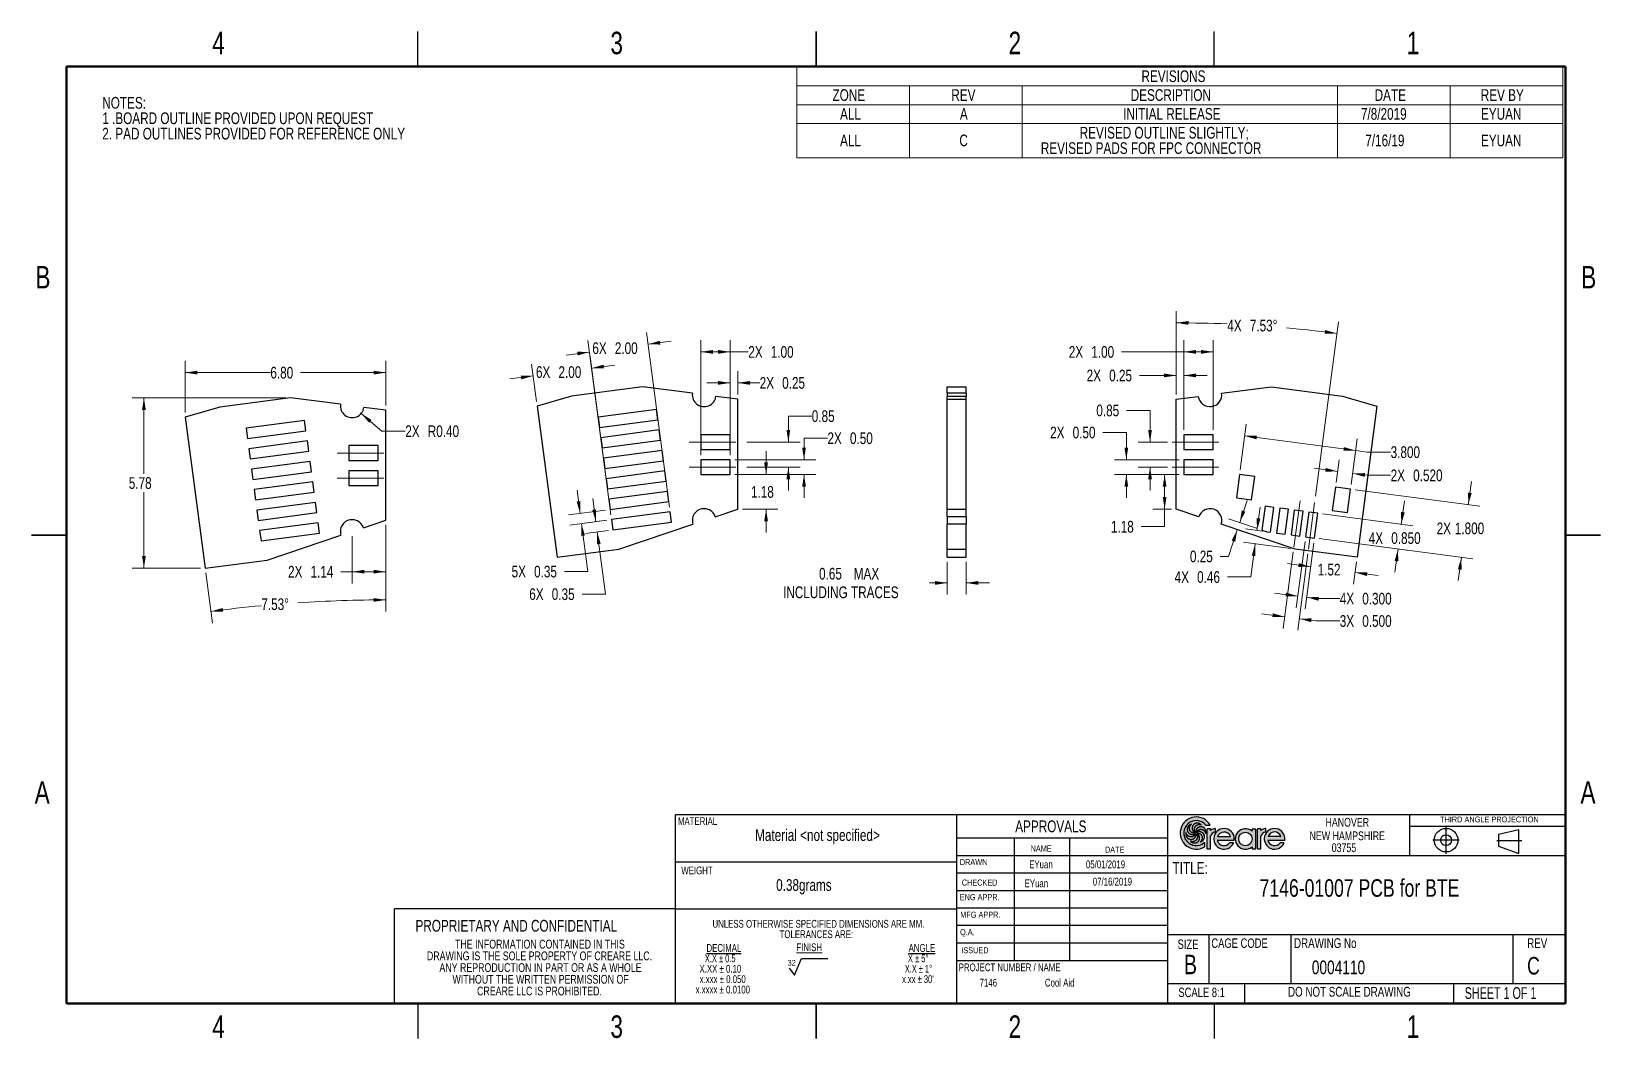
# Model space of a CAD drawing. Header units: millimetres. Extents: x 0.4 to 53.6, y 0.4 to 34.5.
import ezdxf

# ---------------------------------------------------------------- set-up
doc = ezdxf.new("R2010")
doc.units = ezdxf.units.MM
doc.header["$LTSCALE"] = 0.125
doc.linetypes.add('CENTERX2', pattern=[20.32, 12.7, -2.54, 2.54, -2.54])
doc.layers.add('AM_VIS', color=179, linetype='Continuous', lineweight=35)
for name, color, linetype in [('BOARD_OUTLINE', 7, 'Continuous'), ('FORMAT', 7, 'Continuous'), ('SLD-0', 179, 'Continuous')]:
    doc.layers.add(name, color=color, linetype=linetype)
doc.styles.add('SLDTEXTSTYLE0', font='TXT', dxfattribs={"width": 0.75})
doc.styles.add('SLDTEXTSTYLE1', font='TXT', dxfattribs={"width": 0.6875})
doc.styles.add('SLDTEXTSTYLE2', font='TXT', dxfattribs={"width": 0.694444})
doc.styles.add('SLDTEXTSTYLE3', font='TXT', dxfattribs={"width": 0.666667})
doc.styles.add('SLDTEXTSTYLE4', font='TXT', dxfattribs={"width": 0.7})
doc.dimstyles.new('SLDDIMSTYLE0', dxfattribs={"dimtxt": 0.396875, "dimasz": 0.41275, "dimexe": 0, "dimexo": 0.0625, "dimgap": 0.099219, "dimtad": 0, "dimtih": 1, "dimtoh": 1, "dimrnd": 1e-09, "dimzin": 0, "dimdsep": 46, "dimtxsty": 'SLDTEXTSTYLE0', "dimsah": 1, "dimcen": 0.09, "dimadec": 0, "dimazin": 0, "dimtfac": 1, "dimtmove": 0, "dimatfit": 0, "dimfxl": 1, "dimfrac": 2, "dimtolj": 1, "dimtzin": 12, "dimarcsym": 0})
doc.dimstyles.new('SLDDIMSTYLE1', dxfattribs={"dimtxt": 0.396875, "dimasz": 0.41275, "dimexe": 0, "dimexo": 0.0625, "dimgap": 0.099219, "dimtad": 0, "dimtih": 1, "dimtoh": 1, "dimrnd": 1e-09, "dimdsep": 46, "dimtxsty": 'SLDTEXTSTYLE0', "dimsah": 1, "dimcen": 0.09, "dimadec": 0, "dimazin": 2, "dimtfac": 1, "dimtmove": 0, "dimatfit": 0, "dimfxl": 1, "dimfrac": 2, "dimtolj": 1, "dimtzin": 12, "dimarcsym": 0})
doc.dimstyles.new('SLDDIMSTYLE10', dxfattribs={"dimtxt": 0.396875, "dimasz": 0.41275, "dimexe": 0, "dimexo": 0.0625, "dimgap": 0.099219, "dimtad": 0, "dimtih": 1, "dimtoh": 1, "dimdec": 3, "dimrnd": 1e-09, "dimzin": 4, "dimdsep": 46, "dimtxsty": 'SLDTEXTSTYLE0', "dimsah": 1, "dimcen": 0.09, "dimadec": 0, "dimazin": 1, "dimtfac": 1, "dimtdec": 3, "dimtofl": 0, "dimtmove": 0, "dimatfit": 3, "dimfxl": 1, "dimfrac": 2, "dimtolj": 1, "dimtzin": 12, "dimarcsym": 0})
doc.dimstyles.new('SLDDIMSTYLE11', dxfattribs={"dimtxt": 0.396875, "dimasz": 0.41275, "dimexe": 0, "dimexo": 0.0625, "dimgap": 0.099219, "dimtad": 0, "dimtih": 1, "dimtoh": 1, "dimdec": 3, "dimrnd": 1e-09, "dimzin": 4, "dimdsep": 46, "dimtxsty": 'SLDTEXTSTYLE0', "dimsah": 1, "dimcen": 0.09, "dimadec": 0, "dimazin": 1, "dimtfac": 1, "dimtdec": 3, "dimtmove": 0, "dimatfit": 0, "dimfxl": 1, "dimfrac": 2, "dimtolj": 1, "dimtzin": 12, "dimarcsym": 0})
doc.dimstyles.new('SLDDIMSTYLE12', dxfattribs={"dimtxt": 0.396875, "dimasz": 0.41275, "dimexe": 0, "dimexo": 0.0625, "dimgap": 0.099219, "dimtad": 0, "dimtih": 1, "dimtoh": 1, "dimdec": 4, "dimlfac": 0.125, "dimzin": 12, "dimdsep": 46, "dimtxsty": 'SLDTEXTSTYLE0', "dimsah": 1, "dimcen": 0.09, "dimazin": 3, "dimtfac": 1, "dimtofl": 0, "dimtmove": 0, "dimatfit": 3, "dimfxl": 1, "dimfrac": 2, "dimtolj": 1, "dimtzin": 12, "dimarcsym": 0})
doc.dimstyles.new('SLDDIMSTYLE13', dxfattribs={"dimtxt": 0.396875, "dimasz": 0.41275, "dimexe": 0, "dimexo": 0.0625, "dimgap": 0.099219, "dimtad": 0, "dimtih": 1, "dimtoh": 1, "dimrnd": 1e-09, "dimzin": 0, "dimdsep": 46, "dimtxsty": 'SLDTEXTSTYLE0', "dimsah": 1, "dimcen": 0, "dimadec": 0, "dimazin": 0, "dimtfac": 1, "dimtofl": 0, "dimtmove": 0, "dimatfit": 3, "dimfxl": 1, "dimfrac": 2, "dimtolj": 1, "dimtzin": 12, "dimarcsym": 0})
doc.dimstyles.new('SLDDIMSTYLE2', dxfattribs={"dimtxt": 0.396875, "dimasz": 0.41275, "dimexe": 0, "dimexo": 0.0625, "dimgap": 0.099219, "dimtad": 0, "dimtih": 1, "dimtoh": 1, "dimrnd": 1e-09, "dimzin": 12, "dimdsep": 46, "dimtxsty": 'SLDTEXTSTYLE0', "dimsah": 1, "dimcen": 0.09, "dimadec": 0, "dimazin": 3, "dimtfac": 1, "dimtmove": 0, "dimatfit": 0, "dimfxl": 1, "dimfrac": 2, "dimtolj": 1, "dimtzin": 12, "dimarcsym": 0})
doc.dimstyles.new('SLDDIMSTYLE3', dxfattribs={"dimtxt": 0.396875, "dimasz": 0.41275, "dimexe": 0, "dimexo": 0.0625, "dimgap": 0.099219, "dimtad": 0, "dimtih": 1, "dimtoh": 1, "dimrnd": 1e-09, "dimzin": 4, "dimdsep": 46, "dimtxsty": 'SLDTEXTSTYLE0', "dimsah": 1, "dimcen": 0.09, "dimadec": 0, "dimazin": 1, "dimtfac": 1, "dimtofl": 0, "dimtmove": 0, "dimatfit": 3, "dimfxl": 1, "dimfrac": 2, "dimtolj": 1, "dimtzin": 12, "dimarcsym": 0})
doc.dimstyles.new('SLDDIMSTYLE4', dxfattribs={"dimtxt": 0.396875, "dimasz": 0.41275, "dimexe": 0, "dimexo": 0.0625, "dimgap": 0.099219, "dimtad": 0, "dimtih": 1, "dimtoh": 1, "dimrnd": 1e-09, "dimzin": 4, "dimdsep": 46, "dimtxsty": 'SLDTEXTSTYLE0', "dimsah": 1, "dimcen": 0.09, "dimadec": 0, "dimazin": 1, "dimtfac": 1, "dimtdec": 4, "dimtmove": 0, "dimatfit": 0, "dimfxl": 1, "dimfrac": 2, "dimtolj": 1, "dimtzin": 12, "dimarcsym": 0})
doc.dimstyles.new('SLDDIMSTYLE5', dxfattribs={"dimtxt": 0.396875, "dimasz": 0.41275, "dimexe": 0, "dimexo": 0.0625, "dimgap": 0.099219, "dimtad": 0, "dimtih": 1, "dimtoh": 1, "dimrnd": 1e-09, "dimzin": 4, "dimdsep": 46, "dimtxsty": 'SLDTEXTSTYLE0', "dimsah": 1, "dimcen": 0.09, "dimadec": 0, "dimazin": 1, "dimtfac": 1, "dimtmove": 0, "dimatfit": 0, "dimfxl": 1, "dimfrac": 2, "dimtolj": 1, "dimtzin": 12, "dimarcsym": 0})
doc.dimstyles.new('SLDDIMSTYLE6', dxfattribs={"dimtxt": 0.396875, "dimasz": 0.41275, "dimexe": 0, "dimexo": 0.0625, "dimgap": 0.099219, "dimtad": 0, "dimtih": 1, "dimtoh": 1, "dimrnd": 1e-09, "dimdsep": 46, "dimtxsty": 'SLDTEXTSTYLE0', "dimsah": 1, "dimcen": 0.09, "dimadec": 0, "dimazin": 2, "dimtfac": 1, "dimtmove": 0, "dimatfit": 0, "dimfxl": 1, "dimfrac": 2, "dimtolj": 1, "dimarcsym": 0})
doc.dimstyles.new('SLDDIMSTYLE7', dxfattribs={"dimtxt": 0.396875, "dimasz": 0.41275, "dimexe": 0, "dimexo": 0.0625, "dimgap": 0.099219, "dimtad": 0, "dimtih": 1, "dimtoh": 1, "dimrnd": 1e-09, "dimzin": 12, "dimdsep": 46, "dimtxsty": 'SLDTEXTSTYLE0', "dimsah": 1, "dimcen": 0.09, "dimadec": 0, "dimazin": 3, "dimtfac": 1, "dimtofl": 0, "dimtmove": 0, "dimatfit": 3, "dimfxl": 1, "dimfrac": 2, "dimtolj": 1, "dimtzin": 12, "dimarcsym": 0})
doc.dimstyles.new('SLDDIMSTYLE8', dxfattribs={"dimtxt": 0.396875, "dimasz": 0.41275, "dimexe": 0, "dimexo": 0.0625, "dimgap": 0.099219, "dimtad": 0, "dimtih": 1, "dimtoh": 1, "dimdec": 3, "dimrnd": 1e-09, "dimzin": 0, "dimdsep": 46, "dimtxsty": 'SLDTEXTSTYLE0', "dimsah": 1, "dimcen": 0.09, "dimadec": 0, "dimazin": 0, "dimtfac": 1, "dimtdec": 3, "dimtmove": 0, "dimatfit": 0, "dimfxl": 1, "dimfrac": 2, "dimtolj": 1, "dimtzin": 12, "dimarcsym": 0})
doc.dimstyles.new('SLDDIMSTYLE9', dxfattribs={"dimtxt": 0.396875, "dimasz": 0.41275, "dimexe": 0, "dimexo": 0.0625, "dimgap": 0.099219, "dimtad": 0, "dimtih": 1, "dimtoh": 1, "dimdec": 4, "dimlfac": 0.125, "dimzin": 12, "dimdsep": 46, "dimtxsty": 'SLDTEXTSTYLE0', "dimsah": 1, "dimcen": 0.09, "dimazin": 3, "dimtfac": 1, "dimtofl": 0, "dimtmove": 0, "dimatfit": 3, "dimfxl": 1, "dimfrac": 2, "dimtolj": 1, "dimtzin": 12, "dimarcsym": 0})

msp = doc.modelspace()

# ---------------------------------------------------------------- texts
at = {"color": 7, "linetype": 'Continuous', "lineweight": 0}
for s, insert, char_height, attachment_point, style in [('4', (6.7392, 34.52046), 0.762, 2, 'SLDTEXTSTYLE0'), ('3', (20.23295, 34.52046), 0.762, 2, 'SLDTEXTSTYLE0'), ('2', (33.7267, 34.52046), 0.762, 2, 'SLDTEXTSTYLE0'), ('1', (47.22045, 34.52046), 0.762, 2, 'SLDTEXTSTYLE0'), ('B', (0.78793, 26.58296), 0.762, 2, 'SLDTEXTSTYLE0'), ('B', (53.17543, 26.58296), 0.762, 2, 'SLDTEXTSTYLE0'), ('A', (0.76332, 9.12046), 0.762, 2, 'SLDTEXTSTYLE0'), ('A', (53.15082, 9.12046), 0.762, 2, 'SLDTEXTSTYLE0'), ('Material <not specified>', (27.03725, 7.49263), 0.396875, 2, 'SLDTEXTSTYLE0'), ('EYuan', (34.21298, 6.43427), 0.264583, 1, 'SLDTEXTSTYLE0'), ('05/01/2019', (36.13554, 6.43427), 0.264583, 1, 'SLDTEXTSTYLE0'), ('07/16/2019', (37.03219, 5.84904), 0.264583, 2, 'SLDTEXTSTYLE0'), ('0.38grams', (26.57666, 5.80079), 0.396875, 2, 'SLDTEXTSTYLE0'), ('EYuan', (34.4556, 5.79181), 0.264583, 2, 'SLDTEXTSTYLE0'), ('7146-01007 PCB for BTE', (45.40556, 5.7993), 0.5953125, 2, 'SLDTEXTSTYLE0'), ('\\LFINISH', (26.32211, 3.62533), 0.264583, 1, 'SLDTEXTSTYLE0'), ('B', (39.45732, 3.24066), 0.66146, 1, 'SLDTEXTSTYLE0'), ('32', (26.02382, 3.06382), 0.198437, 1, 'SLDTEXTSTYLE0'), ('0004110', (43.79025, 3.04329), 0.463021, 1, 'SLDTEXTSTYLE0'), ('C', (51.30265, 3.16357), 0.59531, 2, 'SLDTEXTSTYLE0'), ('7146', (32.53245, 2.42406), 0.264583, 1, 'SLDTEXTSTYLE0'), ('Cool Aid', (34.74489, 2.42406), 0.264583, 1, 'SLDTEXTSTYLE0'), ('SCALE 8:1', (39.26871, 2.1227), 0.3175, 1, 'SLDTEXTSTYLE0'), ('DO NOT SCALE DRAWING', (45.06573, 2.14972), 0.3307292, 2, 'SLDTEXTSTYLE0'), ('SHEET 1 OF 1', (48.97176, 2.13952), 0.396875, 1, 'SLDTEXTSTYLE1'), ('4', (6.7392, 1.18296), 0.762, 2, 'SLDTEXTSTYLE0'), ('3', (20.23295, 1.18296), 0.762, 2, 'SLDTEXTSTYLE0'), ('2', (33.7267, 1.18296), 0.762, 2, 'SLDTEXTSTYLE0'), ('1', (47.22045, 1.18296), 0.762, 2, 'SLDTEXTSTYLE0')]:
    msp.add_mtext(s, dxfattribs=dict(at, insert=insert, char_height=char_height, attachment_point=attachment_point, style=style))

# ---------------------------------------------------------------- blocks, each defined once
blk = doc.blocks.new('SW_NOTE_0')
at = {"layer": 'FORMAT', "color": 0, "attachment_point": 1, "style": 'SLDTEXTSTYLE0'}
for s, insert, char_height in [('NOTES:', (0, 0.512), 0.3969), ('2. PAD OUTLINES PROVIDED FOR REFERENCE ONLY', (0, -0.532), 0.39687), ('1 .BOARD OUTLINE PROVIDED UPON REQUEST', (0, -0.01), 0.39687)]:
    blk.add_mtext(s, dxfattribs=dict(at, insert=insert, char_height=char_height))
blk = doc.blocks.new('Note 1')
at = {"layer": 'FORMAT', "color": 7}
blk.add_blockref('SW_NOTE_0', (1.212, -1.53), dxfattribs=at)
blk = doc.blocks.new('SW_NOTE_1')
at = {"color": 0, "linetype": 'Continuous', "lineweight": 0, "char_height": 0.29766, "attachment_point": 2, "style": 'SLDTEXTSTYLE0'}
for s, insert in [('THE INFORMATION CONTAINED IN THIS', (3.586, 0.384)), ('DRAWING IS THE SOLE PROPERTY OF CREARE LLC.', (3.573, -0.013)), ('ANY REPRODUCTION IN PART OR AS A WHOLE', (3.607, -0.41)), ('WITHOUT THE WRITTEN PERMISSION OF', (3.609, -0.807)), ('CREARE LLC IS PROHIBITED.', (3.572, -1.204))]:
    blk.add_mtext(s, dxfattribs=dict(at, insert=insert))
blk = doc.blocks.new('Creare PDM Title Block')
at = {"color": 7, "linetype": 'Continuous', "lineweight": 18}
for p, q in [((68.261, 7.995), (67.855, 7.995)), ((68.261, 7.995), (68.261, 3.93)), ((68.261, 1.587), (68.261, 3.93)), ((28.575, 1.587), (68.261, 1.587))]:
    blk.add_line(p, q, dxfattribs=at)
at = {"layer": 'FORMAT'}
for p, q in [((38.1, 7.995), (68.261, 7.995)), ((38.1, 1.587), (38.1, 7.995)), ((47.625, 7.995), (47.625, 1.587)), ((54.769, 7.995), (54.769, 1.587)), ((62.976, 7.99), (62.976, 6.606)), ((62.976, 7.598), (68.235, 7.598)), ((64.208, 7.563), (64.205, 6.663)), ((66.679, 7.472), (65.991, 7.316)), ((66.679, 6.666), (66.679, 7.472)), ((47.632, 7.201), (54.796, 7.201)), ((49.572, 7.201), (49.572, 3.034)), ((51.446, 7.201), (51.446, 3.034)), ((63.763, 7.134), (64.663, 7.134)), ((65.929, 7.115), (66.783, 7.115)), ((65.991, 7.316), (65.991, 6.922)), ((65.991, 6.922), (66.679, 6.666)), ((38.1, 6.386), (47.625, 6.386)), ((47.625, 6.606), (54.769, 6.606)), ((54.769, 6.606), (68.263, 6.606)), ((47.625, 6.011), (54.769, 6.011)), ((47.625, 5.415), (54.769, 5.415)), ((28.575, 1.587), (28.575, 4.794)), ((38.1, 4.794), (28.575, 4.794)), ((38.1, 4.796), (47.625, 4.796)), ((54.769, 4.82), (47.625, 4.82)), ((54.769, 4.225), (47.625, 4.225)), ((54.769, 3.93), (68.261, 3.93)), ((56.175, 3.93), (56.175, 2.263)), ((58.948, 3.93), (58.948, 2.263)), ((66.472, 3.93), (66.472, 2.263)), ((54.769, 3.629), (47.625, 3.629)), ((54.76, 3.034), (47.625, 3.034)), ((54.769, 2.263), (68.263, 2.263)), ((57.386, 2.263), (57.386, 1.587)), ((64.471, 2.263), (64.471, 1.587))]:
    blk.add_line(p, q, dxfattribs=at)
for radius in [0.4, 0.185]:
    blk.add_circle((64.215, 7.122), radius, dxfattribs=at)
at = {"color": 7, "linetype": 'Continuous', "lineweight": 0}
blk.add_blockref('SW_NOTE_1', (29.917, 3.363), dxfattribs=at)
at = {"color": 7, "linetype": 'Continuous', "lineweight": 0, "style": 'SLDTEXTSTYLE0'}
for s, insert, char_height, attachment_point in [('MATERIAL', (38.183, 7.9), 0.2646, 1), ('APPROVALS', (49.613, 7.79), 0.3969, 1), ('HANOVER', (60.866, 7.877), 0.2977, 2), ('THIRD ANGLE PROJECTION', (64.009, 7.923), 0.19844, 1), ('NAME', (50.133, 6.943), 0.2064, 1), ('NEW HAMPSHIRE', (60.865, 7.42), 0.29766, 2), ('03755', (60.753, 7.015), 0.2977, 2), ('DRAWN', (47.735, 6.484), 0.2064, 1), ('DATE', (52.654, 6.903), 0.2064, 1), ('WEIGHT', (38.295, 6.228), 0.2646, 1), ('TITLE:', (54.944, 6.377), 0.3969, 1), ('CHECKED', (47.801, 5.789), 0.2064, 1), ('ENG APPR.', (47.733, 5.294), 0.2064, 1), ('PROPRIETARY AND CONFIDENTIAL', (29.287, 4.42), 0.39687, 1), ('MFG APPR.', (47.749, 4.699), 0.2064, 1), ('Q.A.', (47.743, 4.109), 0.2064, 1), ('SIZE', (55.115, 3.755), 0.3175, 1), ('CAGE CODE', (56.259, 3.79), 0.3175, 1), ('DRAWING No', (59.06, 3.798), 0.3307, 1), ('REV', (66.962, 3.798), 0.3307, 1), ('ISSUED', (47.786, 3.495), 0.2064, 1), ('PROJECT NUMBER / NAME', (47.697, 2.944), 0.26458, 1)]:
    blk.add_mtext(s, dxfattribs=dict(at, insert=insert, char_height=char_height, attachment_point=attachment_point))
blk = doc.blocks.new('Block2')
at = {"linetype": 'Continuous', "true_color": 0x191924}
h = blk.add_hatch(color=250, dxfattribs=at)
edge = h.paths.add_edge_path(flags=0)
edge.add_arc((0.294, 0.032), 0.00375, 301.3177, 360)
edge.add_line((0.298, 0.032), (0.298, 0.076))
edge.add_arc((0.294, 0.076), 0.00375, 0, 129.8872)
edge.add_arc((0.195, 0.195), 0.151, 40.3156, 309.8872, ccw=False)
edge.add_arc((0.313, 0.295), 0.00375, 220.3156, 270)
edge.add_line((0.313, 0.292), (0.364, 0.292))
edge.add_arc((0.195, 0.195), 0.195, 29.6763, 301.3177)
h = blk.add_hatch(color=250, dxfattribs=at)
edge = h.paths.add_edge_path(flags=0)
edge.add_line((0.177, 0.265), (0.179, 0.268))
edge.add_line((0.179, 0.268), (0.18, 0.271))
edge.add_line((0.18, 0.271), (0.182, 0.273))
edge.add_line((0.182, 0.273), (0.184, 0.276))
edge.add_line((0.184, 0.276), (0.185, 0.278))
edge.add_line((0.185, 0.278), (0.187, 0.28))
edge.add_line((0.187, 0.28), (0.19, 0.282))
edge.add_line((0.19, 0.282), (0.192, 0.284))
edge.add_line((0.192, 0.284), (0.194, 0.286))
edge.add_line((0.194, 0.286), (0.196, 0.288))
edge.add_line((0.196, 0.288), (0.199, 0.29))
edge.add_line((0.199, 0.29), (0.201, 0.291))
edge.add_line((0.201, 0.291), (0.204, 0.293))
edge.add_line((0.204, 0.293), (0.207, 0.294))
edge.add_line((0.207, 0.294), (0.209, 0.295))
edge.add_line((0.209, 0.295), (0.212, 0.296))
edge.add_line((0.212, 0.296), (0.215, 0.297))
edge.add_line((0.215, 0.297), (0.218, 0.298))
edge.add_line((0.218, 0.298), (0.221, 0.298))
edge.add_line((0.221, 0.298), (0.224, 0.299))
edge.add_line((0.224, 0.299), (0.226, 0.299))
edge.add_line((0.226, 0.299), (0.229, 0.299))
edge.add_line((0.229, 0.299), (0.232, 0.299))
edge.add_line((0.232, 0.299), (0.235, 0.298))
edge.add_line((0.235, 0.298), (0.241, 0.298))
edge.add_line((0.241, 0.298), (0.246, 0.297))
edge.add_line((0.246, 0.297), (0.252, 0.296))
edge.add_line((0.252, 0.296), (0.254, 0.295))
edge.add_line((0.254, 0.295), (0.255, 0.295))
edge.add_line((0.255, 0.295), (0.255, 0.295))
edge.add_line((0.255, 0.295), (0.255, 0.295))
edge.add_line((0.255, 0.295), (0.255, 0.296))
edge.add_line((0.255, 0.296), (0.255, 0.296))
edge.add_line((0.255, 0.296), (0.255, 0.296))
edge.add_line((0.255, 0.296), (0.255, 0.296))
edge.add_line((0.255, 0.296), (0.254, 0.297))
edge.add_line((0.254, 0.297), (0.249, 0.3))
edge.add_line((0.249, 0.3), (0.244, 0.303))
edge.add_line((0.244, 0.303), (0.239, 0.306))
edge.add_line((0.239, 0.306), (0.234, 0.309))
edge.add_line((0.234, 0.309), (0.229, 0.311))
edge.add_line((0.229, 0.311), (0.226, 0.312))
edge.add_line((0.226, 0.312), (0.223, 0.313))
edge.add_line((0.223, 0.313), (0.221, 0.314))
edge.add_line((0.221, 0.314), (0.218, 0.314))
edge.add_line((0.218, 0.314), (0.215, 0.315))
edge.add_line((0.215, 0.315), (0.212, 0.315))
edge.add_line((0.212, 0.315), (0.209, 0.315))
edge.add_line((0.209, 0.315), (0.206, 0.315))
edge.add_line((0.206, 0.315), (0.203, 0.315))
edge.add_line((0.203, 0.315), (0.2, 0.315))
edge.add_line((0.2, 0.315), (0.198, 0.314))
edge.add_line((0.198, 0.314), (0.195, 0.314))
edge.add_line((0.195, 0.314), (0.192, 0.313))
edge.add_line((0.192, 0.313), (0.189, 0.312))
edge.add_line((0.189, 0.312), (0.186, 0.311))
edge.add_line((0.186, 0.311), (0.183, 0.31))
edge.add_line((0.183, 0.31), (0.18, 0.309))
edge.add_line((0.18, 0.309), (0.178, 0.308))
edge.add_line((0.178, 0.308), (0.175, 0.306))
edge.add_line((0.175, 0.306), (0.172, 0.305))
edge.add_line((0.172, 0.305), (0.17, 0.303))
edge.add_line((0.17, 0.303), (0.168, 0.302))
edge.add_line((0.168, 0.302), (0.165, 0.3))
edge.add_line((0.165, 0.3), (0.163, 0.298))
edge.add_line((0.163, 0.298), (0.161, 0.295))
edge.add_line((0.161, 0.295), (0.159, 0.293))
edge.add_line((0.159, 0.293), (0.157, 0.291))
edge.add_line((0.157, 0.291), (0.155, 0.288))
edge.add_line((0.155, 0.288), (0.154, 0.286))
edge.add_line((0.154, 0.286), (0.153, 0.283))
edge.add_line((0.153, 0.283), (0.151, 0.281))
edge.add_line((0.151, 0.281), (0.15, 0.278))
edge.add_line((0.15, 0.278), (0.149, 0.275))
edge.add_line((0.149, 0.275), (0.148, 0.272))
edge.add_line((0.148, 0.272), (0.147, 0.269))
edge.add_line((0.147, 0.269), (0.147, 0.266))
edge.add_line((0.147, 0.266), (0.146, 0.263))
edge.add_line((0.146, 0.263), (0.146, 0.26))
edge.add_line((0.146, 0.26), (0.146, 0.257))
edge.add_line((0.146, 0.257), (0.146, 0.254))
edge.add_line((0.146, 0.254), (0.146, 0.251))
edge.add_line((0.146, 0.251), (0.146, 0.248))
edge.add_line((0.146, 0.248), (0.146, 0.245))
edge.add_line((0.146, 0.245), (0.146, 0.242))
edge.add_line((0.146, 0.242), (0.147, 0.239))
edge.add_line((0.147, 0.239), (0.148, 0.236))
edge.add_line((0.148, 0.236), (0.149, 0.233))
edge.add_line((0.149, 0.233), (0.149, 0.23))
edge.add_line((0.149, 0.23), (0.151, 0.227))
edge.add_line((0.151, 0.227), (0.152, 0.225))
edge.add_line((0.152, 0.225), (0.153, 0.222))
edge.add_line((0.153, 0.222), (0.154, 0.22))
edge.add_line((0.154, 0.22), (0.156, 0.217))
edge.add_line((0.156, 0.217), (0.158, 0.215))
edge.add_line((0.158, 0.215), (0.16, 0.213))
edge.add_line((0.16, 0.213), (0.161, 0.211))
edge.add_line((0.161, 0.211), (0.163, 0.209))
edge.add_line((0.163, 0.209), (0.166, 0.207))
edge.add_line((0.166, 0.207), (0.17, 0.204))
edge.add_line((0.17, 0.204), (0.175, 0.2))
edge.add_line((0.175, 0.2), (0.18, 0.197))
edge.add_arc((0.19, 0.195), 0.0106, 168.7046, 180.765)
edge.add_line((0.179, 0.195), (0.174, 0.194))
edge.add_line((0.174, 0.194), (0.168, 0.194))
edge.add_line((0.168, 0.194), (0.165, 0.194))
edge.add_line((0.165, 0.194), (0.162, 0.195))
edge.add_line((0.162, 0.195), (0.159, 0.195))
edge.add_line((0.159, 0.195), (0.156, 0.196))
edge.add_line((0.156, 0.196), (0.154, 0.196))
edge.add_line((0.154, 0.196), (0.151, 0.197))
edge.add_line((0.151, 0.197), (0.148, 0.198))
edge.add_line((0.148, 0.198), (0.145, 0.2))
edge.add_line((0.145, 0.2), (0.143, 0.201))
edge.add_line((0.143, 0.201), (0.14, 0.203))
edge.add_line((0.14, 0.203), (0.138, 0.204))
edge.add_line((0.138, 0.204), (0.135, 0.206))
edge.add_line((0.135, 0.206), (0.133, 0.208))
edge.add_line((0.133, 0.208), (0.131, 0.21))
edge.add_line((0.131, 0.21), (0.129, 0.212))
edge.add_line((0.129, 0.212), (0.127, 0.214))
edge.add_line((0.127, 0.214), (0.125, 0.217))
edge.add_line((0.125, 0.217), (0.123, 0.219))
edge.add_line((0.123, 0.219), (0.121, 0.222))
edge.add_line((0.121, 0.222), (0.12, 0.224))
edge.add_line((0.12, 0.224), (0.118, 0.227))
edge.add_line((0.118, 0.227), (0.117, 0.23))
edge.add_line((0.117, 0.23), (0.116, 0.233))
edge.add_line((0.116, 0.233), (0.115, 0.235))
edge.add_line((0.115, 0.235), (0.114, 0.238))
edge.add_line((0.114, 0.238), (0.113, 0.241))
edge.add_line((0.113, 0.241), (0.113, 0.244))
edge.add_line((0.113, 0.244), (0.112, 0.247))
edge.add_line((0.112, 0.247), (0.112, 0.25))
edge.add_line((0.112, 0.25), (0.112, 0.253))
edge.add_line((0.112, 0.253), (0.112, 0.256))
edge.add_line((0.112, 0.256), (0.113, 0.259))
edge.add_line((0.113, 0.259), (0.113, 0.262))
edge.add_line((0.113, 0.262), (0.113, 0.265))
edge.add_line((0.113, 0.265), (0.114, 0.268))
edge.add_line((0.114, 0.268), (0.115, 0.27))
edge.add_line((0.115, 0.27), (0.116, 0.273))
edge.add_line((0.116, 0.273), (0.117, 0.276))
edge.add_line((0.117, 0.276), (0.118, 0.278))
edge.add_line((0.118, 0.278), (0.12, 0.281))
edge.add_line((0.12, 0.281), (0.121, 0.283))
edge.add_line((0.121, 0.283), (0.123, 0.286))
edge.add_line((0.123, 0.286), (0.126, 0.29))
edge.add_line((0.126, 0.29), (0.13, 0.295))
edge.add_line((0.13, 0.295), (0.134, 0.299))
edge.add_line((0.134, 0.299), (0.135, 0.3))
edge.add_line((0.135, 0.3), (0.136, 0.301))
edge.add_line((0.136, 0.301), (0.136, 0.301))
edge.add_line((0.136, 0.301), (0.136, 0.302))
edge.add_line((0.136, 0.302), (0.135, 0.302))
edge.add_line((0.135, 0.302), (0.135, 0.302))
edge.add_line((0.135, 0.302), (0.135, 0.302))
edge.add_line((0.135, 0.302), (0.135, 0.302))
edge.add_line((0.135, 0.302), (0.133, 0.301))
edge.add_line((0.133, 0.301), (0.128, 0.299))
edge.add_line((0.128, 0.299), (0.123, 0.296))
edge.add_line((0.123, 0.296), (0.118, 0.293))
edge.add_line((0.118, 0.293), (0.113, 0.29))
edge.add_line((0.113, 0.29), (0.109, 0.286))
edge.add_line((0.109, 0.286), (0.107, 0.285))
edge.add_line((0.107, 0.285), (0.105, 0.283))
edge.add_line((0.105, 0.283), (0.103, 0.281))
edge.add_line((0.103, 0.281), (0.101, 0.279))
edge.add_line((0.101, 0.279), (0.099, 0.276))
edge.add_line((0.099, 0.276), (0.097, 0.274))
edge.add_line((0.097, 0.274), (0.096, 0.272))
edge.add_line((0.096, 0.272), (0.094, 0.269))
edge.add_line((0.094, 0.269), (0.093, 0.267))
edge.add_line((0.093, 0.267), (0.092, 0.264))
edge.add_line((0.092, 0.264), (0.09, 0.261))
edge.add_line((0.09, 0.261), (0.089, 0.258))
edge.add_line((0.089, 0.258), (0.089, 0.256))
edge.add_line((0.089, 0.256), (0.088, 0.253))
edge.add_line((0.088, 0.253), (0.087, 0.25))
edge.add_line((0.087, 0.25), (0.087, 0.247))
edge.add_line((0.087, 0.247), (0.086, 0.244))
edge.add_line((0.086, 0.244), (0.086, 0.241))
edge.add_line((0.086, 0.241), (0.086, 0.238))
edge.add_line((0.086, 0.238), (0.086, 0.235))
edge.add_line((0.086, 0.235), (0.086, 0.232))
edge.add_line((0.086, 0.232), (0.086, 0.229))
edge.add_line((0.086, 0.229), (0.087, 0.226))
edge.add_line((0.087, 0.226), (0.088, 0.223))
edge.add_line((0.088, 0.223), (0.088, 0.22))
edge.add_line((0.088, 0.22), (0.089, 0.217))
edge.add_line((0.089, 0.217), (0.09, 0.215))
edge.add_line((0.09, 0.215), (0.092, 0.212))
edge.add_line((0.092, 0.212), (0.093, 0.209))
edge.add_line((0.093, 0.209), (0.095, 0.207))
edge.add_line((0.095, 0.207), (0.096, 0.204))
edge.add_line((0.096, 0.204), (0.098, 0.202))
edge.add_line((0.098, 0.202), (0.1, 0.199))
edge.add_line((0.1, 0.199), (0.102, 0.197))
edge.add_line((0.102, 0.197), (0.105, 0.195))
edge.add_line((0.105, 0.195), (0.107, 0.193))
edge.add_line((0.107, 0.193), (0.109, 0.191))
edge.add_line((0.109, 0.191), (0.112, 0.189))
edge.add_line((0.112, 0.189), (0.114, 0.188))
edge.add_line((0.114, 0.188), (0.117, 0.186))
edge.add_line((0.117, 0.186), (0.12, 0.184))
edge.add_line((0.12, 0.184), (0.122, 0.183))
edge.add_line((0.122, 0.183), (0.125, 0.182))
edge.add_line((0.125, 0.182), (0.128, 0.181))
edge.add_line((0.128, 0.181), (0.131, 0.18))
edge.add_line((0.131, 0.18), (0.134, 0.179))
edge.add_line((0.134, 0.179), (0.136, 0.178))
edge.add_line((0.136, 0.178), (0.139, 0.177))
edge.add_line((0.139, 0.177), (0.142, 0.177))
edge.add_line((0.142, 0.177), (0.145, 0.177))
edge.add_line((0.145, 0.177), (0.148, 0.177))
edge.add_line((0.148, 0.177), (0.151, 0.177))
edge.add_line((0.151, 0.177), (0.154, 0.177))
edge.add_line((0.154, 0.177), (0.156, 0.177))
edge.add_line((0.156, 0.177), (0.159, 0.178))
edge.add_line((0.159, 0.178), (0.162, 0.178))
edge.add_line((0.162, 0.178), (0.165, 0.179))
edge.add_line((0.165, 0.179), (0.167, 0.18))
edge.add_line((0.167, 0.18), (0.173, 0.182))
edge.add_line((0.173, 0.182), (0.183, 0.187))
edge.add_arc((0.19, 0.195), 0.0106, 230.0583, 240.765)
edge.add_line((0.185, 0.186), (0.182, 0.18))
edge.add_line((0.182, 0.18), (0.18, 0.175))
edge.add_line((0.18, 0.175), (0.178, 0.173))
edge.add_line((0.178, 0.173), (0.176, 0.171))
edge.add_line((0.176, 0.171), (0.175, 0.168))
edge.add_line((0.175, 0.168), (0.173, 0.166))
edge.add_line((0.173, 0.166), (0.171, 0.164))
edge.add_line((0.171, 0.164), (0.168, 0.162))
edge.add_line((0.168, 0.162), (0.166, 0.16))
edge.add_line((0.166, 0.16), (0.164, 0.159))
edge.add_line((0.164, 0.159), (0.161, 0.157))
edge.add_line((0.161, 0.157), (0.159, 0.156))
edge.add_line((0.159, 0.156), (0.156, 0.154))
edge.add_line((0.156, 0.154), (0.153, 0.153))
edge.add_line((0.153, 0.153), (0.15, 0.152))
edge.add_line((0.15, 0.152), (0.147, 0.151))
edge.add_line((0.147, 0.151), (0.144, 0.15))
edge.add_line((0.144, 0.15), (0.141, 0.15))
edge.add_line((0.141, 0.15), (0.138, 0.149))
edge.add_line((0.138, 0.149), (0.135, 0.149))
edge.add_line((0.135, 0.149), (0.132, 0.149))
edge.add_line((0.132, 0.149), (0.129, 0.149))
edge.add_line((0.129, 0.149), (0.126, 0.149))
edge.add_line((0.126, 0.149), (0.123, 0.149))
edge.add_line((0.123, 0.149), (0.12, 0.15))
edge.add_line((0.12, 0.15), (0.117, 0.15))
edge.add_line((0.117, 0.15), (0.114, 0.151))
edge.add_line((0.114, 0.151), (0.112, 0.152))
edge.add_line((0.112, 0.152), (0.109, 0.153))
edge.add_line((0.109, 0.153), (0.106, 0.154))
edge.add_line((0.106, 0.154), (0.103, 0.155))
edge.add_line((0.103, 0.155), (0.101, 0.157))
edge.add_line((0.101, 0.157), (0.098, 0.158))
edge.add_line((0.098, 0.158), (0.096, 0.16))
edge.add_line((0.096, 0.16), (0.093, 0.162))
edge.add_line((0.093, 0.162), (0.091, 0.164))
edge.add_line((0.091, 0.164), (0.089, 0.166))
edge.add_line((0.089, 0.166), (0.087, 0.168))
edge.add_line((0.087, 0.168), (0.085, 0.17))
edge.add_line((0.085, 0.17), (0.084, 0.172))
edge.add_line((0.084, 0.172), (0.082, 0.175))
edge.add_line((0.082, 0.175), (0.08, 0.177))
edge.add_line((0.08, 0.177), (0.079, 0.18))
edge.add_line((0.079, 0.18), (0.078, 0.182))
edge.add_line((0.078, 0.182), (0.076, 0.187))
edge.add_line((0.076, 0.187), (0.074, 0.193))
edge.add_line((0.074, 0.193), (0.072, 0.199))
edge.add_line((0.072, 0.199), (0.071, 0.2))
edge.add_line((0.071, 0.2), (0.071, 0.201))
edge.add_line((0.071, 0.201), (0.071, 0.201))
edge.add_line((0.071, 0.201), (0.07, 0.201))
edge.add_line((0.07, 0.201), (0.07, 0.201))
edge.add_line((0.07, 0.201), (0.07, 0.201))
edge.add_line((0.07, 0.201), (0.07, 0.201))
edge.add_line((0.07, 0.201), (0.07, 0.2))
edge.add_line((0.07, 0.2), (0.07, 0.199))
edge.add_line((0.07, 0.199), (0.069, 0.193))
edge.add_line((0.069, 0.193), (0.069, 0.187))
edge.add_line((0.069, 0.187), (0.069, 0.182))
edge.add_line((0.069, 0.182), (0.069, 0.176))
edge.add_line((0.069, 0.176), (0.07, 0.17))
edge.add_line((0.07, 0.17), (0.071, 0.168))
edge.add_line((0.071, 0.168), (0.071, 0.165))
edge.add_line((0.071, 0.165), (0.072, 0.162))
edge.add_line((0.072, 0.162), (0.073, 0.16))
edge.add_line((0.073, 0.16), (0.074, 0.157))
edge.add_line((0.074, 0.157), (0.075, 0.154))
edge.add_line((0.075, 0.154), (0.076, 0.152))
edge.add_line((0.076, 0.152), (0.078, 0.149))
edge.add_line((0.078, 0.149), (0.079, 0.147))
edge.add_line((0.079, 0.147), (0.081, 0.144))
edge.add_line((0.081, 0.144), (0.083, 0.142))
edge.add_line((0.083, 0.142), (0.085, 0.14))
edge.add_line((0.085, 0.14), (0.087, 0.137))
edge.add_line((0.087, 0.137), (0.089, 0.135))
edge.add_line((0.089, 0.135), (0.091, 0.133))
edge.add_line((0.091, 0.133), (0.093, 0.131))
edge.add_line((0.093, 0.131), (0.096, 0.13))
edge.add_line((0.096, 0.13), (0.098, 0.128))
edge.add_line((0.098, 0.128), (0.101, 0.126))
edge.add_line((0.101, 0.126), (0.103, 0.125))
edge.add_line((0.103, 0.125), (0.106, 0.124))
edge.add_line((0.106, 0.124), (0.109, 0.122))
edge.add_line((0.109, 0.122), (0.112, 0.121))
edge.add_line((0.112, 0.121), (0.115, 0.12))
edge.add_line((0.115, 0.12), (0.117, 0.12))
edge.add_line((0.117, 0.12), (0.12, 0.119))
edge.add_line((0.12, 0.119), (0.123, 0.119))
edge.add_line((0.123, 0.119), (0.126, 0.118))
edge.add_line((0.126, 0.118), (0.129, 0.118))
edge.add_line((0.129, 0.118), (0.132, 0.118))
edge.add_line((0.132, 0.118), (0.135, 0.119))
edge.add_line((0.135, 0.119), (0.138, 0.119))
edge.add_line((0.138, 0.119), (0.141, 0.12))
edge.add_line((0.141, 0.12), (0.144, 0.12))
edge.add_line((0.144, 0.12), (0.147, 0.121))
edge.add_line((0.147, 0.121), (0.15, 0.122))
edge.add_line((0.15, 0.122), (0.153, 0.123))
edge.add_line((0.153, 0.123), (0.156, 0.124))
edge.add_line((0.156, 0.124), (0.159, 0.126))
edge.add_line((0.159, 0.126), (0.161, 0.127))
edge.add_line((0.161, 0.127), (0.164, 0.129))
edge.add_line((0.164, 0.129), (0.166, 0.13))
edge.add_line((0.166, 0.13), (0.169, 0.132))
edge.add_line((0.169, 0.132), (0.171, 0.134))
edge.add_line((0.171, 0.134), (0.174, 0.136))
edge.add_line((0.174, 0.136), (0.176, 0.138))
edge.add_line((0.176, 0.138), (0.178, 0.14))
edge.add_line((0.178, 0.14), (0.18, 0.142))
edge.add_line((0.18, 0.142), (0.182, 0.145))
edge.add_line((0.182, 0.145), (0.183, 0.147))
edge.add_line((0.183, 0.147), (0.185, 0.149))
edge.add_line((0.185, 0.149), (0.186, 0.152))
edge.add_line((0.186, 0.152), (0.187, 0.154))
edge.add_line((0.187, 0.154), (0.189, 0.157))
edge.add_line((0.189, 0.157), (0.19, 0.16))
edge.add_line((0.19, 0.16), (0.19, 0.162))
edge.add_line((0.19, 0.162), (0.191, 0.165))
edge.add_line((0.191, 0.165), (0.192, 0.168))
edge.add_line((0.192, 0.168), (0.192, 0.173))
edge.add_line((0.192, 0.173), (0.193, 0.179))
edge.add_line((0.193, 0.179), (0.193, 0.185))
edge.add_arc((0.19, 0.195), 0.0106, 288.7046, 300.765)
edge.add_line((0.195, 0.186), (0.199, 0.181))
edge.add_line((0.199, 0.181), (0.202, 0.176))
edge.add_line((0.202, 0.176), (0.203, 0.174))
edge.add_line((0.203, 0.174), (0.204, 0.171))
edge.add_line((0.204, 0.171), (0.205, 0.168))
edge.add_line((0.205, 0.168), (0.206, 0.166))
edge.add_line((0.206, 0.166), (0.207, 0.163))
edge.add_line((0.207, 0.163), (0.208, 0.16))
edge.add_line((0.208, 0.16), (0.208, 0.157))
edge.add_line((0.208, 0.157), (0.208, 0.154))
edge.add_line((0.208, 0.154), (0.208, 0.151))
edge.add_line((0.208, 0.151), (0.208, 0.148))
edge.add_line((0.208, 0.148), (0.208, 0.145))
edge.add_line((0.208, 0.145), (0.208, 0.142))
edge.add_line((0.208, 0.142), (0.207, 0.139))
edge.add_line((0.207, 0.139), (0.207, 0.136))
edge.add_line((0.207, 0.136), (0.206, 0.133))
edge.add_line((0.206, 0.133), (0.205, 0.13))
edge.add_line((0.205, 0.13), (0.204, 0.128))
edge.add_line((0.204, 0.128), (0.203, 0.125))
edge.add_line((0.203, 0.125), (0.201, 0.122))
edge.add_line((0.201, 0.122), (0.2, 0.119))
edge.add_line((0.2, 0.119), (0.198, 0.117))
edge.add_line((0.198, 0.117), (0.196, 0.114))
edge.add_line((0.196, 0.114), (0.194, 0.112))
edge.add_line((0.194, 0.112), (0.192, 0.11))
edge.add_line((0.192, 0.11), (0.19, 0.107))
edge.add_line((0.19, 0.107), (0.188, 0.105))
edge.add_line((0.188, 0.105), (0.186, 0.104))
edge.add_line((0.186, 0.104), (0.183, 0.102))
edge.add_line((0.183, 0.102), (0.181, 0.1))
edge.add_line((0.181, 0.1), (0.178, 0.099))
edge.add_line((0.178, 0.099), (0.176, 0.097))
edge.add_line((0.176, 0.097), (0.173, 0.096))
edge.add_line((0.173, 0.096), (0.17, 0.095))
edge.add_line((0.17, 0.095), (0.168, 0.094))
edge.add_line((0.168, 0.094), (0.165, 0.093))
edge.add_line((0.165, 0.093), (0.162, 0.092))
edge.add_line((0.162, 0.092), (0.159, 0.092))
edge.add_line((0.159, 0.092), (0.156, 0.091))
edge.add_line((0.156, 0.091), (0.154, 0.091))
edge.add_line((0.154, 0.091), (0.151, 0.091))
edge.add_line((0.151, 0.091), (0.148, 0.091))
edge.add_line((0.148, 0.091), (0.145, 0.091))
edge.add_line((0.145, 0.091), (0.139, 0.092))
edge.add_line((0.139, 0.092), (0.133, 0.093))
edge.add_line((0.133, 0.093), (0.128, 0.094))
edge.add_line((0.128, 0.094), (0.126, 0.095))
edge.add_line((0.126, 0.095), (0.125, 0.095))
edge.add_line((0.125, 0.095), (0.125, 0.095))
edge.add_line((0.125, 0.095), (0.125, 0.094))
edge.add_line((0.125, 0.094), (0.125, 0.094))
edge.add_line((0.125, 0.094), (0.125, 0.094))
edge.add_line((0.125, 0.094), (0.125, 0.094))
edge.add_line((0.125, 0.094), (0.125, 0.094))
edge.add_line((0.125, 0.094), (0.126, 0.093))
edge.add_line((0.126, 0.093), (0.131, 0.09))
edge.add_line((0.131, 0.09), (0.136, 0.087))
edge.add_line((0.136, 0.087), (0.141, 0.084))
edge.add_line((0.141, 0.084), (0.146, 0.081))
edge.add_line((0.146, 0.081), (0.151, 0.079))
edge.add_line((0.151, 0.079), (0.154, 0.078))
edge.add_line((0.154, 0.078), (0.157, 0.077))
edge.add_line((0.157, 0.077), (0.159, 0.076))
edge.add_line((0.159, 0.076), (0.162, 0.076))
edge.add_line((0.162, 0.076), (0.165, 0.075))
edge.add_line((0.165, 0.075), (0.168, 0.075))
edge.add_line((0.168, 0.075), (0.171, 0.075))
edge.add_line((0.171, 0.075), (0.174, 0.075))
edge.add_line((0.174, 0.075), (0.176, 0.075))
edge.add_line((0.176, 0.075), (0.179, 0.075))
edge.add_line((0.179, 0.075), (0.182, 0.076))
edge.add_line((0.182, 0.076), (0.185, 0.076))
edge.add_line((0.185, 0.076), (0.188, 0.077))
edge.add_line((0.188, 0.077), (0.191, 0.078))
edge.add_line((0.191, 0.078), (0.194, 0.079))
edge.add_line((0.194, 0.079), (0.197, 0.08))
edge.add_line((0.197, 0.08), (0.2, 0.081))
edge.add_line((0.2, 0.081), (0.202, 0.082))
edge.add_line((0.202, 0.082), (0.205, 0.083))
edge.add_line((0.205, 0.083), (0.207, 0.085))
edge.add_line((0.207, 0.085), (0.21, 0.087))
edge.add_line((0.21, 0.087), (0.212, 0.088))
edge.add_line((0.212, 0.088), (0.215, 0.09))
edge.add_line((0.215, 0.09), (0.217, 0.092))
edge.add_line((0.217, 0.092), (0.219, 0.094))
edge.add_line((0.219, 0.094), (0.221, 0.097))
edge.add_line((0.221, 0.097), (0.223, 0.099))
edge.add_line((0.223, 0.099), (0.224, 0.102))
edge.add_line((0.224, 0.102), (0.226, 0.104))
edge.add_line((0.226, 0.104), (0.227, 0.107))
edge.add_line((0.227, 0.107), (0.229, 0.109))
edge.add_line((0.229, 0.109), (0.23, 0.112))
edge.add_line((0.23, 0.112), (0.231, 0.115))
edge.add_line((0.231, 0.115), (0.232, 0.118))
edge.add_line((0.232, 0.118), (0.233, 0.121))
edge.add_line((0.233, 0.121), (0.233, 0.124))
edge.add_line((0.233, 0.124), (0.234, 0.127))
edge.add_line((0.234, 0.127), (0.234, 0.13))
edge.add_line((0.234, 0.13), (0.234, 0.133))
edge.add_line((0.234, 0.133), (0.234, 0.136))
edge.add_line((0.234, 0.136), (0.234, 0.139))
edge.add_line((0.234, 0.139), (0.234, 0.142))
edge.add_line((0.234, 0.142), (0.234, 0.145))
edge.add_line((0.234, 0.145), (0.233, 0.148))
edge.add_line((0.233, 0.148), (0.233, 0.151))
edge.add_line((0.233, 0.151), (0.232, 0.154))
edge.add_line((0.232, 0.154), (0.231, 0.157))
edge.add_line((0.231, 0.157), (0.23, 0.16))
edge.add_line((0.23, 0.16), (0.229, 0.163))
edge.add_line((0.229, 0.163), (0.228, 0.165))
edge.add_line((0.228, 0.165), (0.227, 0.168))
edge.add_line((0.227, 0.168), (0.225, 0.17))
edge.add_line((0.225, 0.17), (0.224, 0.173))
edge.add_line((0.224, 0.173), (0.222, 0.175))
edge.add_line((0.222, 0.175), (0.22, 0.177))
edge.add_line((0.22, 0.177), (0.218, 0.179))
edge.add_line((0.218, 0.179), (0.216, 0.181))
edge.add_line((0.216, 0.181), (0.214, 0.183))
edge.add_line((0.214, 0.183), (0.21, 0.186))
edge.add_line((0.21, 0.186), (0.205, 0.19))
edge.add_line((0.205, 0.19), (0.2, 0.193))
edge.add_arc((0.19, 0.195), 0.0106, 348.7046, 360.765)
edge.add_line((0.201, 0.195), (0.206, 0.196))
edge.add_line((0.206, 0.196), (0.212, 0.196))
edge.add_line((0.212, 0.196), (0.215, 0.196))
edge.add_line((0.215, 0.196), (0.218, 0.195))
edge.add_line((0.218, 0.195), (0.221, 0.195))
edge.add_line((0.221, 0.195), (0.224, 0.194))
edge.add_line((0.224, 0.194), (0.226, 0.194))
edge.add_line((0.226, 0.194), (0.229, 0.193))
edge.add_line((0.229, 0.193), (0.232, 0.192))
edge.add_line((0.232, 0.192), (0.234, 0.19))
edge.add_line((0.234, 0.19), (0.237, 0.189))
edge.add_line((0.237, 0.189), (0.24, 0.187))
edge.add_line((0.24, 0.187), (0.242, 0.186))
edge.add_line((0.242, 0.186), (0.245, 0.184))
edge.add_line((0.245, 0.184), (0.247, 0.182))
edge.add_line((0.247, 0.182), (0.249, 0.18))
edge.add_line((0.249, 0.18), (0.251, 0.178))
edge.add_line((0.251, 0.178), (0.253, 0.176))
edge.add_line((0.253, 0.176), (0.255, 0.173))
edge.add_line((0.255, 0.173), (0.257, 0.171))
edge.add_line((0.257, 0.171), (0.259, 0.168))
edge.add_line((0.259, 0.168), (0.26, 0.166))
edge.add_line((0.26, 0.166), (0.262, 0.163))
edge.add_line((0.262, 0.163), (0.263, 0.16))
edge.add_line((0.263, 0.16), (0.264, 0.157))
edge.add_line((0.264, 0.157), (0.265, 0.154))
edge.add_line((0.265, 0.154), (0.266, 0.152))
edge.add_line((0.266, 0.152), (0.267, 0.149))
edge.add_line((0.267, 0.149), (0.267, 0.146))
edge.add_line((0.267, 0.146), (0.267, 0.143))
edge.add_line((0.267, 0.143), (0.268, 0.14))
edge.add_line((0.268, 0.14), (0.268, 0.137))
edge.add_line((0.268, 0.137), (0.268, 0.134))
edge.add_line((0.268, 0.134), (0.267, 0.131))
edge.add_line((0.267, 0.131), (0.267, 0.128))
edge.add_line((0.267, 0.128), (0.266, 0.125))
edge.add_line((0.266, 0.125), (0.266, 0.122))
edge.add_line((0.266, 0.122), (0.265, 0.119))
edge.add_line((0.265, 0.119), (0.264, 0.117))
edge.add_line((0.264, 0.117), (0.263, 0.114))
edge.add_line((0.263, 0.114), (0.262, 0.112))
edge.add_line((0.262, 0.112), (0.26, 0.109))
edge.add_line((0.26, 0.109), (0.259, 0.107))
edge.add_line((0.259, 0.107), (0.257, 0.104))
edge.add_line((0.257, 0.104), (0.254, 0.1))
edge.add_line((0.254, 0.1), (0.25, 0.095))
edge.add_line((0.25, 0.095), (0.246, 0.091))
edge.add_line((0.246, 0.091), (0.245, 0.09))
edge.add_line((0.245, 0.09), (0.244, 0.089))
edge.add_line((0.244, 0.089), (0.244, 0.089))
edge.add_line((0.244, 0.089), (0.244, 0.088))
edge.add_line((0.244, 0.088), (0.245, 0.088))
edge.add_line((0.245, 0.088), (0.245, 0.088))
edge.add_line((0.245, 0.088), (0.245, 0.088))
edge.add_line((0.245, 0.088), (0.245, 0.088))
edge.add_line((0.245, 0.088), (0.247, 0.089))
edge.add_line((0.247, 0.089), (0.252, 0.091))
edge.add_line((0.252, 0.091), (0.257, 0.094))
edge.add_line((0.257, 0.094), (0.262, 0.097))
edge.add_line((0.262, 0.097), (0.267, 0.1))
edge.add_line((0.267, 0.1), (0.271, 0.103))
edge.add_line((0.271, 0.103), (0.273, 0.105))
edge.add_line((0.273, 0.105), (0.275, 0.107))
edge.add_line((0.275, 0.107), (0.277, 0.109))
edge.add_line((0.277, 0.109), (0.279, 0.111))
edge.add_line((0.279, 0.111), (0.281, 0.114))
edge.add_line((0.281, 0.114), (0.283, 0.116))
edge.add_line((0.283, 0.116), (0.284, 0.118))
edge.add_line((0.284, 0.118), (0.286, 0.121))
edge.add_line((0.286, 0.121), (0.287, 0.123))
edge.add_line((0.287, 0.123), (0.288, 0.126))
edge.add_line((0.288, 0.126), (0.289, 0.129))
edge.add_line((0.289, 0.129), (0.29, 0.132))
edge.add_line((0.29, 0.132), (0.291, 0.134))
edge.add_line((0.291, 0.134), (0.292, 0.137))
edge.add_line((0.292, 0.137), (0.293, 0.14))
edge.add_line((0.293, 0.14), (0.293, 0.143))
edge.add_line((0.293, 0.143), (0.294, 0.146))
edge.add_line((0.294, 0.146), (0.294, 0.149))
edge.add_line((0.294, 0.149), (0.294, 0.152))
edge.add_line((0.294, 0.152), (0.294, 0.155))
edge.add_line((0.294, 0.155), (0.294, 0.158))
edge.add_line((0.294, 0.158), (0.293, 0.161))
edge.add_line((0.293, 0.161), (0.293, 0.164))
edge.add_line((0.293, 0.164), (0.292, 0.167))
edge.add_line((0.292, 0.167), (0.291, 0.17))
edge.add_line((0.291, 0.17), (0.291, 0.173))
edge.add_line((0.291, 0.173), (0.289, 0.175))
edge.add_line((0.289, 0.175), (0.288, 0.178))
edge.add_line((0.288, 0.178), (0.287, 0.181))
edge.add_line((0.287, 0.181), (0.285, 0.183))
edge.add_line((0.285, 0.183), (0.283, 0.186))
edge.add_line((0.283, 0.186), (0.282, 0.188))
edge.add_line((0.282, 0.188), (0.28, 0.19))
edge.add_line((0.28, 0.19), (0.278, 0.193))
edge.add_line((0.278, 0.193), (0.275, 0.195))
edge.add_line((0.275, 0.195), (0.273, 0.197))
edge.add_line((0.273, 0.197), (0.271, 0.199))
edge.add_line((0.271, 0.199), (0.268, 0.201))
edge.add_line((0.268, 0.201), (0.266, 0.202))
edge.add_line((0.266, 0.202), (0.263, 0.204))
edge.add_line((0.263, 0.204), (0.26, 0.206))
edge.add_line((0.26, 0.206), (0.258, 0.207))
edge.add_line((0.258, 0.207), (0.255, 0.208))
edge.add_line((0.255, 0.208), (0.252, 0.209))
edge.add_line((0.252, 0.209), (0.249, 0.21))
edge.add_line((0.249, 0.21), (0.246, 0.211))
edge.add_line((0.246, 0.211), (0.243, 0.212))
edge.add_line((0.243, 0.212), (0.241, 0.213))
edge.add_line((0.241, 0.213), (0.238, 0.213))
edge.add_line((0.238, 0.213), (0.235, 0.213))
edge.add_line((0.235, 0.213), (0.232, 0.213))
edge.add_line((0.232, 0.213), (0.229, 0.213))
edge.add_line((0.229, 0.213), (0.226, 0.213))
edge.add_line((0.226, 0.213), (0.224, 0.213))
edge.add_line((0.224, 0.213), (0.221, 0.212))
edge.add_line((0.221, 0.212), (0.218, 0.212))
edge.add_line((0.218, 0.212), (0.215, 0.211))
edge.add_line((0.215, 0.211), (0.213, 0.21))
edge.add_line((0.213, 0.21), (0.207, 0.208))
edge.add_line((0.207, 0.208), (0.202, 0.206))
edge.add_line((0.202, 0.206), (0.197, 0.203))
edge.add_arc((0.19, 0.195), 0.0106, 48.7046, 60.765)
edge.add_line((0.195, 0.204), (0.198, 0.21))
edge.add_line((0.198, 0.21), (0.2, 0.215))
edge.add_line((0.2, 0.215), (0.202, 0.217))
edge.add_line((0.202, 0.217), (0.204, 0.219))
edge.add_line((0.204, 0.219), (0.205, 0.222))
edge.add_line((0.205, 0.222), (0.207, 0.224))
edge.add_line((0.207, 0.224), (0.209, 0.226))
edge.add_line((0.209, 0.226), (0.211, 0.228))
edge.add_line((0.211, 0.228), (0.214, 0.23))
edge.add_line((0.214, 0.23), (0.216, 0.231))
edge.add_line((0.216, 0.231), (0.219, 0.233))
edge.add_line((0.219, 0.233), (0.221, 0.234))
edge.add_line((0.221, 0.234), (0.224, 0.236))
edge.add_line((0.224, 0.236), (0.227, 0.237))
edge.add_line((0.227, 0.237), (0.23, 0.238))
edge.add_line((0.23, 0.238), (0.233, 0.239))
edge.add_line((0.233, 0.239), (0.236, 0.24))
edge.add_line((0.236, 0.24), (0.238, 0.24))
edge.add_line((0.238, 0.24), (0.241, 0.241))
edge.add_line((0.241, 0.241), (0.245, 0.241))
edge.add_line((0.245, 0.241), (0.248, 0.241))
edge.add_line((0.248, 0.241), (0.251, 0.241))
edge.add_line((0.251, 0.241), (0.254, 0.241))
edge.add_line((0.254, 0.241), (0.257, 0.241))
edge.add_line((0.257, 0.241), (0.26, 0.24))
edge.add_line((0.26, 0.24), (0.263, 0.24))
edge.add_line((0.263, 0.24), (0.266, 0.239))
edge.add_line((0.266, 0.239), (0.268, 0.238))
edge.add_line((0.268, 0.238), (0.271, 0.237))
edge.add_line((0.271, 0.237), (0.274, 0.236))
edge.add_line((0.274, 0.236), (0.277, 0.235))
edge.add_line((0.277, 0.235), (0.279, 0.233))
edge.add_line((0.279, 0.233), (0.282, 0.232))
edge.add_line((0.282, 0.232), (0.284, 0.23))
edge.add_line((0.284, 0.23), (0.286, 0.228))
edge.add_line((0.286, 0.228), (0.289, 0.226))
edge.add_line((0.289, 0.226), (0.291, 0.224))
edge.add_line((0.291, 0.224), (0.293, 0.222))
edge.add_line((0.293, 0.222), (0.295, 0.22))
edge.add_line((0.295, 0.22), (0.296, 0.218))
edge.add_line((0.296, 0.218), (0.298, 0.215))
edge.add_line((0.298, 0.215), (0.299, 0.213))
edge.add_line((0.299, 0.213), (0.301, 0.21))
edge.add_line((0.301, 0.21), (0.302, 0.208))
edge.add_line((0.302, 0.208), (0.304, 0.202))
edge.add_line((0.304, 0.202), (0.306, 0.197))
edge.add_line((0.306, 0.197), (0.308, 0.191))
edge.add_line((0.308, 0.191), (0.309, 0.19))
edge.add_line((0.309, 0.19), (0.309, 0.189))
edge.add_line((0.309, 0.189), (0.309, 0.189))
edge.add_line((0.309, 0.189), (0.31, 0.189))
edge.add_line((0.31, 0.189), (0.31, 0.189))
edge.add_line((0.31, 0.189), (0.31, 0.189))
edge.add_line((0.31, 0.189), (0.31, 0.189))
edge.add_line((0.31, 0.189), (0.31, 0.189))
edge.add_line((0.31, 0.189), (0.31, 0.191))
edge.add_line((0.31, 0.191), (0.311, 0.197))
edge.add_line((0.311, 0.197), (0.311, 0.203))
edge.add_line((0.311, 0.203), (0.311, 0.208))
edge.add_line((0.311, 0.208), (0.31, 0.214))
edge.add_line((0.31, 0.214), (0.31, 0.22))
edge.add_line((0.31, 0.22), (0.309, 0.222))
edge.add_line((0.309, 0.222), (0.309, 0.225))
edge.add_line((0.309, 0.225), (0.308, 0.228))
edge.add_line((0.308, 0.228), (0.307, 0.23))
edge.add_line((0.307, 0.23), (0.306, 0.233))
edge.add_line((0.306, 0.233), (0.305, 0.236))
edge.add_line((0.305, 0.236), (0.304, 0.238))
edge.add_line((0.304, 0.238), (0.302, 0.241))
edge.add_line((0.302, 0.241), (0.301, 0.243))
edge.add_line((0.301, 0.243), (0.299, 0.246))
edge.add_line((0.299, 0.246), (0.297, 0.248))
edge.add_line((0.297, 0.248), (0.295, 0.25))
edge.add_line((0.295, 0.25), (0.293, 0.253))
edge.add_line((0.293, 0.253), (0.291, 0.255))
edge.add_line((0.291, 0.255), (0.289, 0.257))
edge.add_line((0.289, 0.257), (0.286, 0.259))
edge.add_line((0.286, 0.259), (0.284, 0.26))
edge.add_line((0.284, 0.26), (0.282, 0.262))
edge.add_line((0.282, 0.262), (0.279, 0.264))
edge.add_line((0.279, 0.264), (0.276, 0.265))
edge.add_line((0.276, 0.265), (0.274, 0.266))
edge.add_line((0.274, 0.266), (0.271, 0.268))
edge.add_line((0.271, 0.268), (0.268, 0.269))
edge.add_line((0.268, 0.269), (0.265, 0.27))
edge.add_line((0.265, 0.27), (0.263, 0.27))
edge.add_line((0.263, 0.27), (0.26, 0.271))
edge.add_line((0.26, 0.271), (0.257, 0.271))
edge.add_line((0.257, 0.271), (0.254, 0.272))
edge.add_line((0.254, 0.272), (0.251, 0.272))
edge.add_line((0.251, 0.272), (0.248, 0.272))
edge.add_line((0.248, 0.272), (0.245, 0.271))
edge.add_line((0.245, 0.271), (0.242, 0.271))
edge.add_line((0.242, 0.271), (0.239, 0.27))
edge.add_line((0.239, 0.27), (0.236, 0.27))
edge.add_line((0.236, 0.27), (0.233, 0.269))
edge.add_line((0.233, 0.269), (0.23, 0.268))
edge.add_line((0.23, 0.268), (0.227, 0.267))
edge.add_line((0.227, 0.267), (0.224, 0.266))
edge.add_line((0.224, 0.266), (0.221, 0.264))
edge.add_line((0.221, 0.264), (0.219, 0.263))
edge.add_line((0.219, 0.263), (0.216, 0.261))
edge.add_line((0.216, 0.261), (0.213, 0.26))
edge.add_line((0.213, 0.26), (0.211, 0.258))
edge.add_line((0.211, 0.258), (0.209, 0.256))
edge.add_line((0.209, 0.256), (0.206, 0.254))
edge.add_line((0.206, 0.254), (0.204, 0.252))
edge.add_line((0.204, 0.252), (0.202, 0.25))
edge.add_line((0.202, 0.25), (0.2, 0.248))
edge.add_line((0.2, 0.248), (0.198, 0.245))
edge.add_line((0.198, 0.245), (0.197, 0.243))
edge.add_line((0.197, 0.243), (0.195, 0.241))
edge.add_line((0.195, 0.241), (0.194, 0.238))
edge.add_line((0.194, 0.238), (0.192, 0.236))
edge.add_line((0.192, 0.236), (0.191, 0.233))
edge.add_line((0.191, 0.233), (0.19, 0.23))
edge.add_line((0.19, 0.23), (0.19, 0.228))
edge.add_line((0.19, 0.228), (0.189, 0.225))
edge.add_line((0.189, 0.225), (0.188, 0.222))
edge.add_line((0.188, 0.222), (0.187, 0.217))
edge.add_line((0.187, 0.217), (0.187, 0.211))
edge.add_line((0.187, 0.211), (0.187, 0.205))
edge.add_arc((0.19, 0.195), 0.0106, 108.7046, 120.765)
edge.add_line((0.185, 0.204), (0.181, 0.209))
edge.add_line((0.181, 0.209), (0.178, 0.214))
edge.add_line((0.178, 0.214), (0.177, 0.216))
edge.add_line((0.177, 0.216), (0.176, 0.219))
edge.add_line((0.176, 0.219), (0.175, 0.222))
edge.add_line((0.175, 0.222), (0.174, 0.224))
edge.add_line((0.174, 0.224), (0.173, 0.227))
edge.add_line((0.173, 0.227), (0.172, 0.23))
edge.add_line((0.172, 0.23), (0.172, 0.233))
edge.add_line((0.172, 0.233), (0.172, 0.236))
edge.add_line((0.172, 0.236), (0.172, 0.239))
edge.add_line((0.172, 0.239), (0.172, 0.242))
edge.add_line((0.172, 0.242), (0.172, 0.245))
edge.add_line((0.172, 0.245), (0.172, 0.248))
edge.add_line((0.172, 0.248), (0.173, 0.251))
edge.add_line((0.173, 0.251), (0.173, 0.254))
edge.add_line((0.173, 0.254), (0.174, 0.257))
edge.add_line((0.174, 0.257), (0.175, 0.26))
edge.add_line((0.175, 0.26), (0.176, 0.262))
edge.add_line((0.176, 0.262), (0.177, 0.265))
h = blk.add_hatch(color=250, dxfattribs=at)
edge = h.paths.add_edge_path(flags=0)
edge.add_arc((0.422, 0.211), 0.00375, 272.7543, 360)
edge.add_line((0.426, 0.211), (0.426, 0.247))
edge.add_arc((0.422, 0.247), 0.00375, 0, 98.0999)
edge.add_arc((0.436, 0.15), 0.101, 98.0999, 128.8459)
edge.add_arc((0.37, 0.232), 0.00375, 180, 308.8459, ccw=False)
edge.add_line((0.366, 0.232), (0.366, 0.245))
edge.add_line((0.366, 0.245), (0.328, 0.245))
edge.add_arc((0.328, 0.241), 0.00375, 90, 180)
edge.add_line((0.324, 0.241), (0.324, 0.007))
edge.add_arc((0.328, 0.007), 0.00375, 180, 270)
edge.add_line((0.328, 0.003), (0.364, 0.003))
edge.add_arc((0.364, 0.007), 0.00375, 270, 360)
edge.add_line((0.368, 0.007), (0.368, 0.156))
edge.add_arc((0.425, 0.15), 0.0574, 92.7543, 174.4438, ccw=False)
at = {"linetype": 'Continuous'}
h = blk.add_hatch(color=7, dxfattribs=at)
edge = h.paths.add_edge_path(flags=0)
edge.add_line((0.938, 0.003), (0.974, 0.003))
edge.add_arc((0.974, 0.007), 0.00375, 270, 360)
edge.add_line((0.978, 0.007), (0.978, 0.156))
edge.add_arc((1.035, 0.15), 0.0574, 92.7543, 174.4438, ccw=False)
edge.add_arc((1.032, 0.211), 0.00375, 272.7543, 360)
edge.add_line((1.035, 0.211), (1.035, 0.247))
edge.add_arc((1.032, 0.247), 0.00375, 360, 458.0999)
edge.add_arc((1.045, 0.15), 0.101, 98.0999, 128.8459)
edge.add_arc((0.98, 0.232), 0.00375, 180, 308.8459, ccw=False)
edge.add_line((0.976, 0.232), (0.976, 0.241))
edge.add_arc((0.972, 0.241), 0.00375, 360, 450)
edge.add_line((0.972, 0.245), (0.938, 0.245))
edge.add_arc((0.938, 0.241), 0.00375, 90, 180)
edge.add_line((0.934, 0.241), (0.934, 0.007))
edge.add_arc((0.938, 0.007), 0.00375, 180, 270)
at = {"layer": 'AM_VIS'}
h = blk.add_hatch(color=256, dxfattribs=at)
edge = h.paths.add_edge_path(flags=0)
edge.add_arc((0.651, 0.111), 0.00375, 270, 353.3385)
edge.add_arc((0.531, 0.125), 0.125, 353.3385, 695.6324)
edge.add_arc((0.641, 0.075), 0.00375, 335.6324, 450)
edge.add_line((0.641, 0.079), (0.601, 0.079))
edge.add_arc((0.601, 0.075), 0.00375, 90, 144.5564)
edge.add_arc((0.531, 0.125), 0.0826, 195.8861, 324.5564, ccw=False)
edge.add_arc((0.455, 0.104), 0.00375, 90, 195.8861, ccw=False)
edge.add_line((0.455, 0.108), (0.651, 0.108))
edge = h.paths.add_edge_path(flags=0)
edge.add_arc((0.531, 0.125), 0.0826, 21.1442, 162.6079, ccw=False)
edge.add_arc((0.604, 0.154), 0.00375, -90, 21.1442, ccw=False)
edge.add_line((0.604, 0.15), (0.452, 0.15))
h = blk.add_hatch(color=256, dxfattribs=at)
edge = h.paths.add_edge_path(flags=0)
edge.add_line((0.872, 0.023), (0.872, 0.007))
edge.add_arc((0.876, 0.007), 0.00375, 180, 270)
edge.add_line((0.876, 0.003), (0.914, 0.003))
edge.add_line((0.914, 0.003), (0.914, 0.24))
edge.add_arc((0.911, 0.24), 0.00375, 360, 450)
edge.add_line((0.911, 0.244), (0.876, 0.244))
edge.add_arc((0.876, 0.24), 0.00375, 90, 180)
edge.add_line((0.872, 0.24), (0.872, 0.226))
edge.add_arc((0.868, 0.226), 0.00375, 232.3188, 360, ccw=False)
edge.add_arc((0.79, 0.124), 0.124, 52.3188, 307.6812)
edge.add_arc((0.868, 0.023), 0.00375, 0, 127.6812, ccw=False)
edge = h.paths.add_edge_path(flags=0)
edge.add_arc((0.79, 0.124), 0.0817, 0, 360)
h = blk.add_hatch(color=256, dxfattribs=at)
edge = h.paths.add_edge_path(flags=0)
edge.add_arc((1.213, 0.075), 0.00375, 90, 144.5564)
edge.add_arc((1.143, 0.125), 0.0826, 192.4666, 324.5564, ccw=False)
edge.add_line((1.062, 0.108), (1.263, 0.108))
edge.add_arc((1.263, 0.111), 0.00375, 270, 353.3385)
edge.add_arc((1.143, 0.125), 0.125, 353.3385, 695.6324)
edge.add_arc((1.253, 0.075), 0.00375, 335.6324, 450)
edge.add_line((1.253, 0.079), (1.213, 0.079))
edge = h.paths.add_edge_path(flags=0)
edge.add_arc((1.143, 0.125), 0.0833, 22.8665, 160.9675, ccw=False)
edge.add_arc((1.216, 0.156), 0.00375, -90, 22.8665, ccw=False)
edge.add_line((1.216, 0.153), (1.064, 0.153))
at = {"layer": 'SLD-0'}
for p, q in [((0.07, 0.199), (0.069, 0.193)), ((0.069, 0.193), (0.069, 0.187)), ((0.071, 0.201), (0.07, 0.201)), ((0.07, 0.201), (0.07, 0.201)), ((0.07, 0.201), (0.07, 0.201)), ((0.07, 0.201), (0.07, 0.201)), ((0.07, 0.201), (0.07, 0.2)), ((0.07, 0.2), (0.07, 0.199)), ((0.071, 0.2), (0.071, 0.201)), ((0.071, 0.201), (0.071, 0.201)), ((0.072, 0.199), (0.071, 0.2)), ((0.074, 0.193), (0.072, 0.199)), ((0.076, 0.187), (0.074, 0.193)), ((0.087, 0.247), (0.086, 0.244)), ((0.086, 0.244), (0.086, 0.241)), ((0.086, 0.241), (0.086, 0.238)), ((0.086, 0.238), (0.086, 0.235)), ((0.086, 0.235), (0.086, 0.232)), ((0.086, 0.232), (0.086, 0.229)), ((0.086, 0.229), (0.087, 0.226)), ((0.088, 0.253), (0.087, 0.25)), ((0.087, 0.25), (0.087, 0.247)), ((0.087, 0.226), (0.088, 0.223)), ((0.089, 0.256), (0.088, 0.253)), ((0.088, 0.223), (0.088, 0.22)), ((0.088, 0.22), (0.089, 0.217)), ((0.09, 0.261), (0.089, 0.258)), ((0.089, 0.258), (0.089, 0.256)), ((0.089, 0.217), (0.09, 0.215)), ((0.092, 0.264), (0.09, 0.261)), ((0.09, 0.215), (0.092, 0.212)), ((0.093, 0.267), (0.092, 0.264)), ((0.092, 0.212), (0.093, 0.209)), ((0.094, 0.269), (0.093, 0.267)), ((0.093, 0.209), (0.095, 0.207)), ((0.096, 0.272), (0.094, 0.269)), ((0.095, 0.207), (0.096, 0.204)), ((0.097, 0.274), (0.096, 0.272)), ((0.096, 0.204), (0.098, 0.202)), ((0.099, 0.276), (0.097, 0.274)), ((0.098, 0.202), (0.1, 0.199)), ((0.101, 0.279), (0.099, 0.276)), ((0.1, 0.199), (0.102, 0.197)), ((0.103, 0.281), (0.101, 0.279)), ((0.102, 0.197), (0.105, 0.195)), ((0.105, 0.283), (0.103, 0.281)), ((0.107, 0.285), (0.105, 0.283)), ((0.105, 0.195), (0.107, 0.193)), ((0.109, 0.286), (0.107, 0.285)), ((0.107, 0.193), (0.109, 0.191)), ((0.113, 0.29), (0.109, 0.286)), ((0.109, 0.191), (0.112, 0.189)), ((0.112, 0.256), (0.113, 0.259)), ((0.112, 0.253), (0.112, 0.256)), ((0.112, 0.25), (0.112, 0.253)), ((0.112, 0.247), (0.112, 0.25)), ((0.113, 0.244), (0.112, 0.247)), ((0.118, 0.293), (0.113, 0.29)), ((0.113, 0.265), (0.114, 0.268)), ((0.113, 0.262), (0.113, 0.265)), ((0.113, 0.259), (0.113, 0.262)), ((0.113, 0.241), (0.113, 0.244)), ((0.114, 0.238), (0.113, 0.241)), ((0.114, 0.268), (0.115, 0.27)), ((0.115, 0.235), (0.114, 0.238)), ((0.115, 0.27), (0.116, 0.273)), ((0.116, 0.233), (0.115, 0.235)), ((0.116, 0.273), (0.117, 0.276)), ((0.117, 0.23), (0.116, 0.233)), ((0.117, 0.276), (0.118, 0.278)), ((0.118, 0.227), (0.117, 0.23)), ((0.123, 0.296), (0.118, 0.293)), ((0.118, 0.278), (0.12, 0.281)), ((0.12, 0.224), (0.118, 0.227)), ((0.12, 0.281), (0.121, 0.283)), ((0.121, 0.222), (0.12, 0.224)), ((0.121, 0.283), (0.123, 0.286)), ((0.123, 0.219), (0.121, 0.222)), ((0.128, 0.299), (0.123, 0.296)), ((0.123, 0.286), (0.126, 0.29)), ((0.125, 0.217), (0.123, 0.219)), ((0.127, 0.214), (0.125, 0.217)), ((0.126, 0.29), (0.13, 0.295)), ((0.129, 0.212), (0.127, 0.214)), ((0.133, 0.301), (0.128, 0.299)), ((0.131, 0.21), (0.129, 0.212)), ((0.13, 0.295), (0.134, 0.299)), ((0.133, 0.208), (0.131, 0.21)), ((0.135, 0.302), (0.133, 0.301)), ((0.135, 0.206), (0.133, 0.208)), ((0.134, 0.299), (0.135, 0.3)), ((0.136, 0.302), (0.135, 0.302)), ((0.135, 0.302), (0.135, 0.302)), ((0.135, 0.302), (0.135, 0.302)), ((0.135, 0.302), (0.135, 0.302)), ((0.135, 0.3), (0.136, 0.301)), ((0.138, 0.204), (0.135, 0.206)), ((0.136, 0.301), (0.136, 0.302)), ((0.136, 0.301), (0.136, 0.301)), ((0.14, 0.203), (0.138, 0.204)), ((0.143, 0.201), (0.14, 0.203)), ((0.145, 0.2), (0.143, 0.201)), ((0.148, 0.198), (0.145, 0.2)), ((0.147, 0.266), (0.146, 0.263)), ((0.146, 0.263), (0.146, 0.26)), ((0.146, 0.26), (0.146, 0.257)), ((0.146, 0.257), (0.146, 0.254)), ((0.146, 0.254), (0.146, 0.251)), ((0.146, 0.251), (0.146, 0.248)), ((0.146, 0.248), (0.146, 0.245)), ((0.146, 0.245), (0.146, 0.242)), ((0.146, 0.242), (0.147, 0.239)), ((0.148, 0.272), (0.147, 0.269)), ((0.147, 0.269), (0.147, 0.266)), ((0.147, 0.239), (0.148, 0.236)), ((0.149, 0.275), (0.148, 0.272)), ((0.148, 0.236), (0.149, 0.233)), ((0.151, 0.197), (0.148, 0.198)), ((0.15, 0.278), (0.149, 0.275)), ((0.149, 0.233), (0.149, 0.23)), ((0.149, 0.23), (0.151, 0.227)), ((0.151, 0.281), (0.15, 0.278)), ((0.153, 0.283), (0.151, 0.281)), ((0.151, 0.227), (0.152, 0.225)), ((0.154, 0.196), (0.151, 0.197)), ((0.152, 0.225), (0.153, 0.222)), ((0.154, 0.286), (0.153, 0.283)), ((0.153, 0.222), (0.154, 0.22)), ((0.155, 0.288), (0.154, 0.286)), ((0.154, 0.22), (0.156, 0.217)), ((0.156, 0.196), (0.154, 0.196)), ((0.157, 0.291), (0.155, 0.288)), ((0.156, 0.217), (0.158, 0.215)), ((0.159, 0.195), (0.156, 0.196)), ((0.159, 0.293), (0.157, 0.291)), ((0.158, 0.215), (0.16, 0.213)), ((0.161, 0.295), (0.159, 0.293)), ((0.162, 0.195), (0.159, 0.195)), ((0.16, 0.213), (0.161, 0.211)), ((0.163, 0.298), (0.161, 0.295)), ((0.161, 0.211), (0.163, 0.209)), ((0.165, 0.194), (0.162, 0.195)), ((0.165, 0.3), (0.163, 0.298)), ((0.163, 0.209), (0.166, 0.207)), ((0.168, 0.302), (0.165, 0.3)), ((0.168, 0.194), (0.165, 0.194)), ((0.166, 0.207), (0.17, 0.204)), ((0.17, 0.303), (0.168, 0.302)), ((0.174, 0.194), (0.168, 0.194)), ((0.172, 0.305), (0.17, 0.303)), ((0.17, 0.204), (0.175, 0.2)), ((0.175, 0.306), (0.172, 0.305)), ((0.172, 0.248), (0.173, 0.251)), ((0.172, 0.245), (0.172, 0.248)), ((0.172, 0.242), (0.172, 0.245)), ((0.172, 0.239), (0.172, 0.242)), ((0.172, 0.236), (0.172, 0.239)), ((0.172, 0.233), (0.172, 0.236)), ((0.172, 0.23), (0.172, 0.233)), ((0.173, 0.227), (0.172, 0.23)), ((0.173, 0.254), (0.174, 0.257)), ((0.173, 0.251), (0.173, 0.254)), ((0.174, 0.224), (0.173, 0.227)), ((0.174, 0.257), (0.175, 0.26)), ((0.175, 0.222), (0.174, 0.224)), ((0.179, 0.195), (0.174, 0.194)), ((0.178, 0.308), (0.175, 0.306)), ((0.175, 0.26), (0.176, 0.262)), ((0.176, 0.219), (0.175, 0.222)), ((0.175, 0.2), (0.18, 0.197)), ((0.176, 0.262), (0.177, 0.265)), ((0.177, 0.216), (0.176, 0.219)), ((0.177, 0.265), (0.179, 0.268)), ((0.178, 0.214), (0.177, 0.216)), ((0.18, 0.309), (0.178, 0.308)), ((0.181, 0.209), (0.178, 0.214)), ((0.179, 0.268), (0.18, 0.271)), ((0.183, 0.31), (0.18, 0.309)), ((0.18, 0.271), (0.182, 0.273)), ((0.185, 0.204), (0.181, 0.209)), ((0.182, 0.273), (0.184, 0.276)), ((0.186, 0.311), (0.183, 0.31)), ((0.184, 0.276), (0.185, 0.278)), ((0.185, 0.278), (0.187, 0.28)), ((0.189, 0.312), (0.186, 0.311)), ((0.187, 0.28), (0.19, 0.282)), ((0.188, 0.222), (0.187, 0.217)), ((0.187, 0.217), (0.187, 0.211)), ((0.187, 0.211), (0.187, 0.205)), ((0.189, 0.225), (0.188, 0.222)), ((0.192, 0.313), (0.189, 0.312)), ((0.19, 0.228), (0.189, 0.225)), ((0.19, 0.282), (0.192, 0.284)), ((0.191, 0.233), (0.19, 0.23)), ((0.19, 0.23), (0.19, 0.228)), ((0.192, 0.236), (0.191, 0.233)), ((0.195, 0.314), (0.192, 0.313)), ((0.192, 0.284), (0.194, 0.286)), ((0.194, 0.238), (0.192, 0.236)), ((0.194, 0.286), (0.196, 0.288)), ((0.195, 0.241), (0.194, 0.238)), ((0.198, 0.314), (0.195, 0.314)), ((0.197, 0.243), (0.195, 0.241)), ((0.195, 0.204), (0.198, 0.21)), ((0.196, 0.288), (0.199, 0.29)), ((0.198, 0.245), (0.197, 0.243)), ((0.202, 0.206), (0.197, 0.203)), ((0.2, 0.315), (0.198, 0.314)), ((0.2, 0.248), (0.198, 0.245)), ((0.198, 0.21), (0.2, 0.215)), ((0.199, 0.29), (0.201, 0.291)), ((0.203, 0.315), (0.2, 0.315)), ((0.202, 0.25), (0.2, 0.248)), ((0.2, 0.215), (0.202, 0.217)), ((0.205, 0.19), (0.2, 0.193)), ((0.201, 0.291), (0.204, 0.293)), ((0.201, 0.195), (0.206, 0.196)), ((0.204, 0.252), (0.202, 0.25)), ((0.202, 0.217), (0.204, 0.219)), ((0.207, 0.208), (0.202, 0.206)), ((0.206, 0.315), (0.203, 0.315)), ((0.204, 0.293), (0.207, 0.294)), ((0.206, 0.254), (0.204, 0.252)), ((0.204, 0.219), (0.205, 0.222)), ((0.205, 0.222), (0.207, 0.224)), ((0.209, 0.315), (0.206, 0.315)), ((0.209, 0.256), (0.206, 0.254)), ((0.206, 0.196), (0.212, 0.196)), ((0.207, 0.294), (0.209, 0.295)), ((0.207, 0.224), (0.209, 0.226)), ((0.213, 0.21), (0.207, 0.208)), ((0.212, 0.315), (0.209, 0.315)), ((0.209, 0.295), (0.212, 0.296)), ((0.211, 0.258), (0.209, 0.256)), ((0.209, 0.226), (0.211, 0.228)), ((0.213, 0.26), (0.211, 0.258)), ((0.211, 0.228), (0.214, 0.23)), ((0.215, 0.315), (0.212, 0.315)), ((0.212, 0.296), (0.215, 0.297)), ((0.212, 0.196), (0.215, 0.196)), ((0.216, 0.261), (0.213, 0.26)), ((0.215, 0.211), (0.213, 0.21)), ((0.214, 0.23), (0.216, 0.231)), ((0.218, 0.314), (0.215, 0.315)), ((0.215, 0.297), (0.218, 0.298)), ((0.218, 0.212), (0.215, 0.211)), ((0.215, 0.196), (0.218, 0.195)), ((0.219, 0.263), (0.216, 0.261)), ((0.216, 0.231), (0.219, 0.233)), ((0.221, 0.314), (0.218, 0.314)), ((0.218, 0.298), (0.221, 0.298)), ((0.221, 0.212), (0.218, 0.212)), ((0.218, 0.195), (0.221, 0.195)), ((0.221, 0.264), (0.219, 0.263)), ((0.219, 0.233), (0.221, 0.234)), ((0.223, 0.313), (0.221, 0.314)), ((0.221, 0.298), (0.224, 0.298)), ((0.224, 0.266), (0.221, 0.264)), ((0.221, 0.234), (0.224, 0.236)), ((0.224, 0.213), (0.221, 0.212)), ((0.221, 0.195), (0.224, 0.194)), ((0.226, 0.312), (0.223, 0.313)), ((0.224, 0.298), (0.226, 0.299)), ((0.227, 0.267), (0.224, 0.266)), ((0.224, 0.236), (0.227, 0.237)), ((0.226, 0.213), (0.224, 0.213)), ((0.224, 0.194), (0.226, 0.194)), ((0.229, 0.311), (0.226, 0.312)), ((0.226, 0.299), (0.229, 0.299)), ((0.229, 0.213), (0.226, 0.213)), ((0.226, 0.194), (0.229, 0.193)), ((0.23, 0.268), (0.227, 0.267)), ((0.227, 0.237), (0.23, 0.238)), ((0.234, 0.309), (0.229, 0.311)), ((0.229, 0.299), (0.232, 0.299)), ((0.232, 0.213), (0.229, 0.213)), ((0.229, 0.193), (0.232, 0.192)), ((0.233, 0.269), (0.23, 0.268)), ((0.23, 0.238), (0.233, 0.239)), ((0.232, 0.299), (0.235, 0.298)), ((0.235, 0.213), (0.232, 0.213)), ((0.232, 0.192), (0.234, 0.19)), ((0.236, 0.27), (0.233, 0.269)), ((0.233, 0.239), (0.236, 0.24)), ((0.239, 0.306), (0.234, 0.309)), ((0.234, 0.19), (0.237, 0.189)), ((0.235, 0.298), (0.241, 0.298)), ((0.238, 0.213), (0.235, 0.213)), ((0.239, 0.27), (0.236, 0.27)), ((0.236, 0.24), (0.238, 0.24)), ((0.238, 0.24), (0.241, 0.241)), ((0.241, 0.213), (0.238, 0.213)), ((0.244, 0.303), (0.239, 0.306)), ((0.242, 0.271), (0.239, 0.27)), ((0.241, 0.298), (0.246, 0.297)), ((0.241, 0.241), (0.245, 0.241)), ((0.243, 0.212), (0.241, 0.213)), ((0.245, 0.271), (0.242, 0.271)), ((0.246, 0.211), (0.243, 0.212)), ((0.249, 0.3), (0.244, 0.303)), ((0.248, 0.272), (0.245, 0.271)), ((0.245, 0.241), (0.248, 0.241)), ((0.246, 0.297), (0.252, 0.296)), ((0.249, 0.21), (0.246, 0.211)), ((0.251, 0.272), (0.248, 0.272)), ((0.248, 0.241), (0.251, 0.241)), ((0.254, 0.297), (0.249, 0.3)), ((0.252, 0.209), (0.249, 0.21)), ((0.254, 0.272), (0.251, 0.272)), ((0.251, 0.241), (0.254, 0.241)), ((0.252, 0.296), (0.254, 0.295)), ((0.255, 0.208), (0.252, 0.209)), ((0.255, 0.296), (0.254, 0.297)), ((0.254, 0.295), (0.255, 0.295)), ((0.257, 0.271), (0.254, 0.272)), ((0.254, 0.241), (0.257, 0.241)), ((0.255, 0.295), (0.255, 0.296)), ((0.255, 0.296), (0.255, 0.296)), ((0.255, 0.296), (0.255, 0.296)), ((0.255, 0.296), (0.255, 0.296)), ((0.255, 0.295), (0.255, 0.295)), ((0.255, 0.295), (0.255, 0.295)), ((0.258, 0.207), (0.255, 0.208)), ((0.26, 0.271), (0.257, 0.271)), ((0.257, 0.241), (0.26, 0.24)), ((0.26, 0.206), (0.258, 0.207)), ((0.263, 0.27), (0.26, 0.271)), ((0.26, 0.24), (0.263, 0.24)), ((0.263, 0.204), (0.26, 0.206)), ((0.265, 0.27), (0.263, 0.27)), ((0.263, 0.24), (0.266, 0.239)), ((0.266, 0.202), (0.263, 0.204)), ((0.268, 0.269), (0.265, 0.27)), ((0.266, 0.239), (0.268, 0.238)), ((0.268, 0.201), (0.266, 0.202)), ((0.271, 0.268), (0.268, 0.269)), ((0.268, 0.238), (0.271, 0.237)), ((0.271, 0.199), (0.268, 0.201)), ((0.274, 0.266), (0.271, 0.268)), ((0.271, 0.237), (0.274, 0.236)), ((0.273, 0.197), (0.271, 0.199)), ((0.275, 0.195), (0.273, 0.197)), ((0.276, 0.265), (0.274, 0.266)), ((0.274, 0.236), (0.277, 0.235)), ((0.278, 0.193), (0.275, 0.195)), ((0.279, 0.264), (0.276, 0.265)), ((0.277, 0.235), (0.279, 0.233)), ((0.28, 0.19), (0.278, 0.193)), ((0.282, 0.262), (0.279, 0.264)), ((0.279, 0.233), (0.282, 0.232)), ((0.282, 0.188), (0.28, 0.19)), ((0.284, 0.26), (0.282, 0.262)), ((0.282, 0.232), (0.284, 0.23)), ((0.286, 0.259), (0.284, 0.26)), ((0.284, 0.23), (0.286, 0.228)), ((0.289, 0.257), (0.286, 0.259)), ((0.286, 0.228), (0.289, 0.226)), ((0.291, 0.255), (0.289, 0.257)), ((0.289, 0.226), (0.291, 0.224)), ((0.293, 0.253), (0.291, 0.255)), ((0.291, 0.224), (0.293, 0.222)), ((0.295, 0.25), (0.293, 0.253)), ((0.293, 0.222), (0.295, 0.22)), ((0.297, 0.248), (0.295, 0.25)), ((0.295, 0.22), (0.296, 0.218)), ((0.296, 0.218), (0.298, 0.215)), ((0.299, 0.246), (0.297, 0.248)), ((0.298, 0.215), (0.299, 0.213)), ((0.301, 0.243), (0.299, 0.246)), ((0.299, 0.213), (0.301, 0.21)), ((0.302, 0.241), (0.301, 0.243)), ((0.301, 0.21), (0.302, 0.208)), ((0.304, 0.238), (0.302, 0.241)), ((0.302, 0.208), (0.304, 0.202)), ((0.305, 0.236), (0.304, 0.238)), ((0.304, 0.202), (0.306, 0.197)), ((0.306, 0.233), (0.305, 0.236)), ((0.307, 0.23), (0.306, 0.233)), ((0.306, 0.197), (0.308, 0.191)), ((0.308, 0.228), (0.307, 0.23)), ((0.309, 0.225), (0.308, 0.228)), ((0.308, 0.191), (0.309, 0.19)), ((0.309, 0.222), (0.309, 0.225)), ((0.31, 0.22), (0.309, 0.222)), ((0.309, 0.19), (0.309, 0.189)), ((0.31, 0.214), (0.31, 0.22)), ((0.311, 0.208), (0.31, 0.214)), ((0.31, 0.191), (0.311, 0.197)), ((0.31, 0.189), (0.31, 0.191)), ((0.311, 0.203), (0.311, 0.208)), ((0.311, 0.197), (0.311, 0.203)), ((0.313, 0.292), (0.364, 0.292)), ((0.324, 0.241), (0.324, 0.007)), ((0.366, 0.245), (0.328, 0.245)), ((0.366, 0.232), (0.366, 0.245)), ((0.426, 0.211), (0.426, 0.247)), ((0.872, 0.24), (0.872, 0.226)), ((0.911, 0.244), (0.876, 0.244)), ((0.914, 0.003), (0.914, 0.24)), ((0.934, 0.241), (0.934, 0.007)), ((0.972, 0.245), (0.938, 0.245)), ((0.976, 0.232), (0.976, 0.241)), ((1.035, 0.211), (1.035, 0.247)), ((0.069, 0.187), (0.069, 0.182)), ((0.069, 0.182), (0.069, 0.176)), ((0.069, 0.176), (0.07, 0.17)), ((0.07, 0.17), (0.071, 0.168)), ((0.071, 0.168), (0.071, 0.165)), ((0.071, 0.165), (0.072, 0.162)), ((0.072, 0.162), (0.073, 0.16)), ((0.073, 0.16), (0.074, 0.157)), ((0.074, 0.157), (0.075, 0.154)), ((0.075, 0.154), (0.076, 0.152)), ((0.078, 0.182), (0.076, 0.187)), ((0.076, 0.152), (0.078, 0.149)), ((0.079, 0.18), (0.078, 0.182)), ((0.078, 0.149), (0.079, 0.147)), ((0.08, 0.177), (0.079, 0.18)), ((0.079, 0.147), (0.081, 0.144)), ((0.082, 0.175), (0.08, 0.177)), ((0.081, 0.144), (0.083, 0.142)), ((0.084, 0.172), (0.082, 0.175)), ((0.083, 0.142), (0.085, 0.14)), ((0.085, 0.17), (0.084, 0.172)), ((0.087, 0.168), (0.085, 0.17)), ((0.085, 0.14), (0.087, 0.137)), ((0.089, 0.166), (0.087, 0.168)), ((0.087, 0.137), (0.089, 0.135)), ((0.091, 0.164), (0.089, 0.166)), ((0.089, 0.135), (0.091, 0.133)), ((0.093, 0.162), (0.091, 0.164)), ((0.091, 0.133), (0.093, 0.131)), ((0.096, 0.16), (0.093, 0.162)), ((0.093, 0.131), (0.096, 0.13)), ((0.098, 0.158), (0.096, 0.16)), ((0.096, 0.13), (0.098, 0.128)), ((0.101, 0.157), (0.098, 0.158)), ((0.098, 0.128), (0.101, 0.126)), ((0.103, 0.155), (0.101, 0.157)), ((0.101, 0.126), (0.103, 0.125)), ((0.106, 0.154), (0.103, 0.155)), ((0.103, 0.125), (0.106, 0.124)), ((0.109, 0.153), (0.106, 0.154)), ((0.106, 0.124), (0.109, 0.122)), ((0.112, 0.152), (0.109, 0.153)), ((0.109, 0.122), (0.112, 0.121)), ((0.112, 0.189), (0.114, 0.188)), ((0.114, 0.151), (0.112, 0.152)), ((0.112, 0.121), (0.115, 0.12)), ((0.114, 0.188), (0.117, 0.186)), ((0.117, 0.15), (0.114, 0.151)), ((0.115, 0.12), (0.117, 0.12)), ((0.117, 0.186), (0.12, 0.184)), ((0.12, 0.15), (0.117, 0.15)), ((0.117, 0.12), (0.12, 0.119)), ((0.12, 0.184), (0.122, 0.183)), ((0.123, 0.149), (0.12, 0.15)), ((0.12, 0.119), (0.123, 0.119)), ((0.122, 0.183), (0.125, 0.182)), ((0.126, 0.149), (0.123, 0.149)), ((0.123, 0.119), (0.126, 0.118)), ((0.125, 0.182), (0.128, 0.181)), ((0.126, 0.095), (0.125, 0.095)), ((0.125, 0.095), (0.125, 0.095)), ((0.125, 0.095), (0.125, 0.094)), ((0.125, 0.094), (0.125, 0.094)), ((0.125, 0.094), (0.125, 0.094)), ((0.125, 0.094), (0.125, 0.094)), ((0.125, 0.094), (0.125, 0.094)), ((0.125, 0.094), (0.126, 0.093)), ((0.129, 0.149), (0.126, 0.149)), ((0.126, 0.118), (0.129, 0.118)), ((0.128, 0.094), (0.126, 0.095)), ((0.126, 0.093), (0.131, 0.09)), ((0.128, 0.181), (0.131, 0.18)), ((0.133, 0.093), (0.128, 0.094)), ((0.132, 0.149), (0.129, 0.149)), ((0.129, 0.118), (0.132, 0.118)), ((0.131, 0.18), (0.134, 0.179)), ((0.131, 0.09), (0.136, 0.087)), ((0.135, 0.149), (0.132, 0.149)), ((0.132, 0.118), (0.135, 0.119)), ((0.139, 0.092), (0.133, 0.093)), ((0.134, 0.179), (0.136, 0.178)), ((0.138, 0.149), (0.135, 0.149)), ((0.135, 0.119), (0.138, 0.119)), ((0.136, 0.178), (0.139, 0.177)), ((0.136, 0.087), (0.141, 0.084)), ((0.141, 0.15), (0.138, 0.149)), ((0.138, 0.119), (0.141, 0.12)), ((0.139, 0.177), (0.142, 0.177)), ((0.145, 0.091), (0.139, 0.092)), ((0.144, 0.15), (0.141, 0.15)), ((0.141, 0.12), (0.144, 0.12)), ((0.141, 0.084), (0.146, 0.081)), ((0.142, 0.177), (0.145, 0.177)), ((0.147, 0.151), (0.144, 0.15)), ((0.144, 0.12), (0.147, 0.121)), ((0.145, 0.177), (0.148, 0.177)), ((0.148, 0.091), (0.145, 0.091)), ((0.146, 0.081), (0.151, 0.079)), ((0.15, 0.152), (0.147, 0.151)), ((0.147, 0.121), (0.15, 0.122)), ((0.148, 0.177), (0.151, 0.177)), ((0.151, 0.091), (0.148, 0.091)), ((0.153, 0.153), (0.15, 0.152)), ((0.15, 0.122), (0.153, 0.123)), ((0.151, 0.177), (0.154, 0.177)), ((0.154, 0.091), (0.151, 0.091)), ((0.151, 0.079), (0.154, 0.078)), ((0.156, 0.154), (0.153, 0.153)), ((0.153, 0.123), (0.156, 0.124)), ((0.154, 0.177), (0.156, 0.177)), ((0.156, 0.091), (0.154, 0.091)), ((0.154, 0.078), (0.157, 0.077)), ((0.156, 0.177), (0.159, 0.178)), ((0.159, 0.156), (0.156, 0.154)), ((0.156, 0.124), (0.159, 0.126)), ((0.159, 0.092), (0.156, 0.091)), ((0.157, 0.077), (0.159, 0.076)), ((0.159, 0.178), (0.162, 0.178)), ((0.161, 0.157), (0.159, 0.156)), ((0.159, 0.126), (0.161, 0.127)), ((0.162, 0.092), (0.159, 0.092)), ((0.159, 0.076), (0.162, 0.076)), ((0.164, 0.159), (0.161, 0.157)), ((0.161, 0.127), (0.164, 0.129)), ((0.162, 0.178), (0.165, 0.179)), ((0.165, 0.093), (0.162, 0.092)), ((0.162, 0.076), (0.165, 0.075)), ((0.166, 0.16), (0.164, 0.159)), ((0.164, 0.129), (0.166, 0.13)), ((0.165, 0.179), (0.167, 0.18)), ((0.168, 0.094), (0.165, 0.093)), ((0.165, 0.075), (0.168, 0.075)), ((0.168, 0.162), (0.166, 0.16)), ((0.166, 0.13), (0.169, 0.132)), ((0.167, 0.18), (0.173, 0.182)), ((0.171, 0.164), (0.168, 0.162)), ((0.17, 0.095), (0.168, 0.094)), ((0.168, 0.075), (0.171, 0.075)), ((0.169, 0.132), (0.171, 0.134)), ((0.173, 0.096), (0.17, 0.095)), ((0.173, 0.166), (0.171, 0.164)), ((0.171, 0.134), (0.174, 0.136)), ((0.171, 0.075), (0.174, 0.075)), ((0.173, 0.182), (0.183, 0.187)), ((0.175, 0.168), (0.173, 0.166)), ((0.176, 0.097), (0.173, 0.096)), ((0.174, 0.136), (0.176, 0.138)), ((0.174, 0.075), (0.176, 0.075)), ((0.176, 0.171), (0.175, 0.168)), ((0.178, 0.173), (0.176, 0.171)), ((0.176, 0.138), (0.178, 0.14)), ((0.178, 0.099), (0.176, 0.097)), ((0.176, 0.075), (0.179, 0.075)), ((0.18, 0.175), (0.178, 0.173)), ((0.178, 0.14), (0.18, 0.142)), ((0.181, 0.1), (0.178, 0.099)), ((0.179, 0.075), (0.182, 0.076)), ((0.182, 0.18), (0.18, 0.175)), ((0.18, 0.142), (0.182, 0.145)), ((0.183, 0.102), (0.181, 0.1)), ((0.185, 0.186), (0.182, 0.18)), ((0.182, 0.145), (0.183, 0.147)), ((0.182, 0.076), (0.185, 0.076)), ((0.183, 0.147), (0.185, 0.149)), ((0.186, 0.104), (0.183, 0.102)), ((0.185, 0.149), (0.186, 0.152)), ((0.185, 0.076), (0.188, 0.077)), ((0.186, 0.152), (0.187, 0.154)), ((0.188, 0.105), (0.186, 0.104)), ((0.187, 0.154), (0.189, 0.157)), ((0.19, 0.107), (0.188, 0.105)), ((0.188, 0.077), (0.191, 0.078)), ((0.189, 0.157), (0.19, 0.16)), ((0.19, 0.162), (0.191, 0.165)), ((0.19, 0.16), (0.19, 0.162)), ((0.192, 0.11), (0.19, 0.107)), ((0.191, 0.165), (0.192, 0.168)), ((0.191, 0.078), (0.194, 0.079)), ((0.192, 0.173), (0.193, 0.179)), ((0.192, 0.168), (0.192, 0.173)), ((0.194, 0.112), (0.192, 0.11)), ((0.193, 0.179), (0.193, 0.185)), ((0.196, 0.114), (0.194, 0.112)), ((0.194, 0.079), (0.197, 0.08)), ((0.195, 0.186), (0.199, 0.181)), ((0.198, 0.117), (0.196, 0.114)), ((0.197, 0.08), (0.2, 0.081)), ((0.2, 0.119), (0.198, 0.117)), ((0.199, 0.181), (0.202, 0.176)), ((0.201, 0.122), (0.2, 0.119)), ((0.2, 0.081), (0.202, 0.082)), ((0.203, 0.125), (0.201, 0.122)), ((0.202, 0.176), (0.203, 0.174)), ((0.202, 0.082), (0.205, 0.083)), ((0.203, 0.174), (0.204, 0.171)), ((0.204, 0.128), (0.203, 0.125)), ((0.204, 0.171), (0.205, 0.168)), ((0.205, 0.13), (0.204, 0.128)), ((0.21, 0.186), (0.205, 0.19)), ((0.205, 0.168), (0.206, 0.166)), ((0.206, 0.133), (0.205, 0.13)), ((0.205, 0.083), (0.207, 0.085)), ((0.206, 0.166), (0.207, 0.163)), ((0.207, 0.136), (0.206, 0.133)), ((0.207, 0.163), (0.208, 0.16)), ((0.208, 0.142), (0.207, 0.139)), ((0.207, 0.139), (0.207, 0.136)), ((0.207, 0.085), (0.21, 0.087)), ((0.208, 0.16), (0.208, 0.157)), ((0.208, 0.157), (0.208, 0.154)), ((0.208, 0.154), (0.208, 0.151)), ((0.208, 0.151), (0.208, 0.148)), ((0.208, 0.148), (0.208, 0.145)), ((0.208, 0.145), (0.208, 0.142)), ((0.214, 0.183), (0.21, 0.186)), ((0.21, 0.087), (0.212, 0.088)), ((0.212, 0.088), (0.215, 0.09)), ((0.216, 0.181), (0.214, 0.183)), ((0.215, 0.09), (0.217, 0.092)), ((0.218, 0.179), (0.216, 0.181)), ((0.217, 0.092), (0.219, 0.094)), ((0.22, 0.177), (0.218, 0.179)), ((0.219, 0.094), (0.221, 0.097)), ((0.222, 0.175), (0.22, 0.177)), ((0.221, 0.097), (0.223, 0.099)), ((0.224, 0.173), (0.222, 0.175)), ((0.223, 0.099), (0.224, 0.102)), ((0.225, 0.17), (0.224, 0.173)), ((0.224, 0.102), (0.226, 0.104)), ((0.227, 0.168), (0.225, 0.17)), ((0.226, 0.104), (0.227, 0.107)), ((0.228, 0.165), (0.227, 0.168)), ((0.227, 0.107), (0.229, 0.109)), ((0.229, 0.163), (0.228, 0.165)), ((0.23, 0.16), (0.229, 0.163)), ((0.229, 0.109), (0.23, 0.112)), ((0.231, 0.157), (0.23, 0.16)), ((0.23, 0.112), (0.231, 0.115)), ((0.232, 0.154), (0.231, 0.157)), ((0.231, 0.115), (0.232, 0.118)), ((0.233, 0.151), (0.232, 0.154)), ((0.232, 0.118), (0.233, 0.121)), ((0.233, 0.148), (0.233, 0.151)), ((0.234, 0.145), (0.233, 0.148)), ((0.233, 0.124), (0.234, 0.127)), ((0.233, 0.121), (0.233, 0.124)), ((0.234, 0.142), (0.234, 0.145)), ((0.234, 0.139), (0.234, 0.142)), ((0.234, 0.136), (0.234, 0.139)), ((0.234, 0.133), (0.234, 0.136)), ((0.234, 0.13), (0.234, 0.133)), ((0.234, 0.127), (0.234, 0.13)), ((0.237, 0.189), (0.24, 0.187)), ((0.24, 0.187), (0.242, 0.186)), ((0.242, 0.186), (0.245, 0.184)), ((0.245, 0.09), (0.244, 0.089)), ((0.244, 0.089), (0.244, 0.089)), ((0.244, 0.089), (0.244, 0.088)), ((0.244, 0.088), (0.245, 0.088)), ((0.245, 0.184), (0.247, 0.182)), ((0.246, 0.091), (0.245, 0.09)), ((0.245, 0.088), (0.247, 0.089)), ((0.245, 0.088), (0.245, 0.088)), ((0.245, 0.088), (0.245, 0.088)), ((0.245, 0.088), (0.245, 0.088)), ((0.25, 0.095), (0.246, 0.091)), ((0.247, 0.182), (0.249, 0.18)), ((0.247, 0.089), (0.252, 0.091)), ((0.249, 0.18), (0.251, 0.178)), ((0.254, 0.1), (0.25, 0.095)), ((0.251, 0.178), (0.253, 0.176)), ((0.252, 0.091), (0.257, 0.094)), ((0.253, 0.176), (0.255, 0.173)), ((0.257, 0.104), (0.254, 0.1)), ((0.255, 0.173), (0.257, 0.171)), ((0.257, 0.171), (0.259, 0.168)), ((0.259, 0.107), (0.257, 0.104)), ((0.257, 0.094), (0.262, 0.097)), ((0.259, 0.168), (0.26, 0.166)), ((0.26, 0.109), (0.259, 0.107)), ((0.26, 0.166), (0.262, 0.163)), ((0.262, 0.112), (0.26, 0.109)), ((0.262, 0.163), (0.263, 0.16)), ((0.263, 0.114), (0.262, 0.112)), ((0.262, 0.097), (0.267, 0.1)), ((0.263, 0.16), (0.264, 0.157)), ((0.264, 0.117), (0.263, 0.114)), ((0.264, 0.157), (0.265, 0.154)), ((0.265, 0.119), (0.264, 0.117)), ((0.265, 0.154), (0.266, 0.152)), ((0.266, 0.122), (0.265, 0.119)), ((0.266, 0.152), (0.267, 0.149)), ((0.267, 0.128), (0.266, 0.125)), ((0.266, 0.125), (0.266, 0.122)), ((0.267, 0.149), (0.267, 0.146)), ((0.267, 0.146), (0.267, 0.143)), ((0.267, 0.143), (0.268, 0.14)), ((0.268, 0.134), (0.267, 0.131)), ((0.267, 0.131), (0.267, 0.128)), ((0.267, 0.1), (0.271, 0.103)), ((0.268, 0.14), (0.268, 0.137)), ((0.268, 0.137), (0.268, 0.134)), ((0.271, 0.103), (0.273, 0.105)), ((0.273, 0.105), (0.275, 0.107)), ((0.275, 0.107), (0.277, 0.109)), ((0.277, 0.109), (0.279, 0.111)), ((0.279, 0.111), (0.281, 0.114)), ((0.281, 0.114), (0.283, 0.116)), ((0.283, 0.186), (0.282, 0.188)), ((0.285, 0.183), (0.283, 0.186)), ((0.283, 0.116), (0.284, 0.118)), ((0.284, 0.118), (0.286, 0.121)), ((0.287, 0.181), (0.285, 0.183)), ((0.286, 0.121), (0.287, 0.123)), ((0.288, 0.178), (0.287, 0.181)), ((0.287, 0.123), (0.288, 0.126)), ((0.289, 0.175), (0.288, 0.178)), ((0.288, 0.126), (0.289, 0.129)), ((0.291, 0.173), (0.289, 0.175)), ((0.289, 0.129), (0.29, 0.132)), ((0.29, 0.132), (0.291, 0.134)), ((0.291, 0.17), (0.291, 0.173)), ((0.292, 0.167), (0.291, 0.17)), ((0.291, 0.134), (0.292, 0.137)), ((0.293, 0.164), (0.292, 0.167)), ((0.292, 0.137), (0.293, 0.14)), ((0.293, 0.161), (0.293, 0.164)), ((0.294, 0.158), (0.293, 0.161)), ((0.293, 0.143), (0.294, 0.146)), ((0.293, 0.14), (0.293, 0.143)), ((0.294, 0.155), (0.294, 0.158)), ((0.294, 0.152), (0.294, 0.155)), ((0.294, 0.149), (0.294, 0.152)), ((0.294, 0.146), (0.294, 0.149)), ((0.298, 0.032), (0.298, 0.076)), ((0.309, 0.189), (0.309, 0.189)), ((0.309, 0.189), (0.31, 0.189)), ((0.31, 0.189), (0.31, 0.189)), ((0.31, 0.189), (0.31, 0.189)), ((0.31, 0.189), (0.31, 0.189)), ((0.31, 0.189), (0.31, 0.189)), ((0.328, 0.003), (0.364, 0.003)), ((0.368, 0.007), (0.368, 0.156)), ((0.604, 0.15), (0.452, 0.15)), ((0.455, 0.108), (0.651, 0.108)), ((0.641, 0.079), (0.601, 0.079)), ((0.872, 0.023), (0.872, 0.007)), ((0.876, 0.003), (0.914, 0.003)), ((0.938, 0.003), (0.974, 0.003)), ((0.978, 0.007), (0.978, 0.156)), ((1.062, 0.108), (1.263, 0.108)), ((1.216, 0.153), (1.064, 0.153)), ((1.253, 0.079), (1.213, 0.079))]:
    blk.add_line(p, q, dxfattribs=at)
blk.add_circle((0.79, 0.124), 0.0817, dxfattribs=at)
for centre, radius, start, end in [((0.195, 0.195), 0.195, 29.6763, 301.3177), ((0.195, 0.195), 0.151, 40.3156, 309.8872), ((0.19, 0.195), 0.0106, 168.7046, 180.765), ((0.19, 0.195), 0.0106, 108.7046, 120.765), ((0.19, 0.195), 0.0106, 48.7046, 60.765), ((0.19, 0.195), 0.0106, 348.7046, 0.765), ((0.313, 0.295), 0.00375, 220.3156, 270), ((0.328, 0.241), 0.00375, 90, 180), ((0.37, 0.232), 0.00375, 180, 308.8459), ((0.425, 0.15), 0.0574, 92.7543, 174.4438), ((0.436, 0.15), 0.101, 98.0999, 128.8459), ((0.531, 0.125), 0.125, 353.3385, 335.6324), ((0.422, 0.247), 0.00375, 0, 98.0999), ((0.422, 0.211), 0.00375, 272.7543, 360), ((0.531, 0.125), 0.0826, 21.1442, 162.6079), ((0.79, 0.124), 0.124, 52.3188, 307.6812), ((0.868, 0.226), 0.00375, 232.3188, 360), ((0.876, 0.24), 0.00375, 90, 180), ((0.911, 0.24), 0.00375, 360, 90), ((0.938, 0.241), 0.00375, 90, 180), ((0.972, 0.241), 0.00375, 360, 90), ((0.98, 0.232), 0.00375, 180, 308.8459), ((1.035, 0.15), 0.0574, 92.7543, 174.4438), ((1.045, 0.15), 0.101, 98.0999, 128.8459), ((1.143, 0.125), 0.125, 353.3385, 335.6324), ((1.032, 0.247), 0.00375, 360, 98.0999), ((1.032, 0.211), 0.00375, 272.7543, 360), ((1.143, 0.125), 0.0833, 22.8665, 160.9675), ((0.19, 0.195), 0.0106, 230.0583, 240.765), ((0.19, 0.195), 0.0106, 288.7046, 300.765), ((0.294, 0.076), 0.00375, 0, 129.8872), ((0.294, 0.032), 0.00375, 301.3177, 0), ((0.328, 0.007), 0.00375, 180, 270), ((0.364, 0.007), 0.00375, 270, 0), ((0.455, 0.104), 0.00375, 90, 195.8861), ((0.531, 0.125), 0.0826, 195.8861, 324.5564), ((0.601, 0.075), 0.00375, 90, 144.5564), ((0.604, 0.154), 0.00375, 270, 21.1442), ((0.641, 0.075), 0.00375, 335.6324, 90), ((0.651, 0.111), 0.00375, 270, 353.3385), ((0.868, 0.023), 0.00375, 360, 127.6812), ((0.876, 0.007), 0.00375, 180, 270), ((0.938, 0.007), 0.00375, 180, 270), ((0.974, 0.007), 0.00375, 270, 0), ((1.143, 0.125), 0.0826, 192.4666, 324.5564), ((1.213, 0.075), 0.00375, 90, 144.5564), ((1.216, 0.156), 0.00375, 270, 22.8665), ((1.253, 0.075), 0.00375, 335.6324, 90), ((1.263, 0.111), 0.00375, 270, 353.3385)]:
    blk.add_arc(centre, radius, start, end, dxfattribs=at)
blk = doc.blocks.new('SW_NOTE_2')
at = {"layer": 'FORMAT', "color": 0, "attachment_point": 2}
for s, insert, char_height, style in [('\\LDECIMAL', (0.943, 0.341), 0.2646, 'SLDTEXTSTYLE0'), ('X.XX ± 0.10', (0.824, -0.364), 0.26458, 'SLDTEXTSTYLE0'), ('X.X ± 0.5', (0.817, -0.012), 0.2646, 'SLDTEXTSTYLE2'), ('x.xxx ± 0.050', (0.903, -0.717), 0.26458, 'SLDTEXTSTYLE0'), ('x.xxxx ± 0.0100', (0.906, -1.07), 0.26458, 'SLDTEXTSTYLE0')]:
    blk.add_mtext(s, dxfattribs=dict(at, insert=insert, char_height=char_height, style=style))
blk = doc.blocks.new('SW_NOTE_3')
at = {"layer": 'FORMAT', "color": 0, "char_height": 0.26458, "attachment_point": 2, "style": 'SLDTEXTSTYLE0'}
for s, insert in [('UNLESS OTHERWISE SPECIFIED DIMENSIONS ARE MM.', (4.324, 0.341)), ('TOLERANCES ARE:', (4.254, -0.012))]:
    blk.add_mtext(s, dxfattribs=dict(at, insert=insert))
blk = doc.blocks.new('SW_NOTE_4')
at = {"layer": 'FORMAT', "color": 0, "char_height": 0.2646, "attachment_point": 2}
for s, insert, style in [('\\LANGLE', (0.757, 0.341), 'SLDTEXTSTYLE0'), ('X.X ± 1°', (0.639, -0.364), 'SLDTEXTSTYLE1'), ('X ± 5°', (0.631, -0.012), 'SLDTEXTSTYLE3'), ("x.xx ± 30'", (0.621, -0.717), 'SLDTEXTSTYLE4')]:
    blk.add_mtext(s, dxfattribs=dict(at, insert=insert, style=style))
blk = doc.blocks.new('SW_TABLEANNOTATION_0')
at = {"color": 0, "linetype": 'Continuous', "lineweight": 0}
for p, q in [((0, 0), (0, -3.075)), ((25.964, 0), (0, 0)), ((25.964, -3.075), (25.964, 0)), ((0, -0.638), (25.964, -0.638)), ((3.819, -0.638), (3.819, -3.075)), ((7.639, -0.638), (7.639, -3.075)), ((18.325, -0.638), (18.325, -3.075)), ((22.144, -0.638), (22.144, -3.075)), ((0, -1.276), (25.964, -1.276)), ((0, -1.915), (25.964, -1.915)), ((0, -3.075), (25.964, -3.075))]:
    blk.add_line(p, q, dxfattribs=at)
at = {"color": 0, "linetype": 'Continuous', "lineweight": 0, "attachment_point": 1, "style": 'SLDTEXTSTYLE0'}
for s, insert, char_height in [('REVISIONS', (11.685, -0.112), 0.3969), ('ZONE', (1.215, -0.751), 0.3969), ('REV', (5.241, -0.751), 0.3969), ('DESCRIPTION', (11.321, -0.751), 0.39687), ('DATE', (19.587, -0.751), 0.3969), ('REV BY', (23.184, -0.751), 0.3969), ('ALL', (1.47, -1.389), 0.3969), ('A', (5.533, -1.389), 0.397), ('INITIAL RELEASE', (11.067, -1.389), 0.39687), ('7/8/2019', (19.123, -1.389), 0.3969), ('EYUAN', (23.191, -1.389), 0.3969), ('REVISED OUTLINE SLIGHTLY;', (9.591, -2.027), 0.39687), ('ALL', (1.47, -2.288), 0.3969), ('C', (5.514, -2.288), 0.397), ('REVISED PADS FOR FPC CONNECTOR', (8.274, -2.549), 0.39687), ('7/16/19', (19.27, -2.288), 0.3969), ('EYUAN', (23.191, -2.288), 0.3969)]:
    blk.add_mtext(s, dxfattribs=dict(at, insert=insert, char_height=char_height))
blk = doc.blocks.new('_D')
at = {"color": 7, "linetype": 'Continuous', "lineweight": 18}
for p, q in [((27.375, 20.747), (26.582, 20.747)), ((26.582, 20.747), (26.582, 20.016)), ((24.241, 20.016), (26.978, 20.016)), ((24.241, 19.516), (26.978, 19.516)), ((26.582, 19.516), (26.582, 18.722))]:
    blk.add_line(p, q, dxfattribs=at)
for points in [[(26.582, 20.016), (26.645, 20.429), (26.518, 20.429)], [(26.582, 19.516), (26.518, 19.103), (26.645, 19.103)]]:
    blk.add_solid(points, dxfattribs=at)
at = {"color": 7, "linetype": 'Continuous', "lineweight": 18, "char_height": 0.3969, "attachment_point": 1, "style": 'SLDTEXTSTYLE0'}
for s, insert in [('2X', (27.375, 20.943)), ('0.50', (28.138, 20.943))]:
    blk.add_mtext(s, dxfattribs=dict(at, insert=insert))
blk = doc.blocks.new('_D_1')
at = {"color": 7, "linetype": 'Continuous', "lineweight": 18}
for p, q in [((19.527, 17.915), (19.423, 18.702)), ((19.904, 17.964), (19.134, 17.863)), ((19.95, 17.617), (19.18, 17.516)), ((19.573, 17.568), (19.852, 15.461)), ((19.852, 15.461), (19.058, 15.461))]:
    blk.add_line(p, q, dxfattribs=at)
for points in [[(19.527, 17.915), (19.536, 18.332), (19.41, 18.316)], [(19.573, 17.568), (19.564, 17.15), (19.69, 17.167)]]:
    blk.add_solid(points, dxfattribs=at)
at = {"color": 7, "linetype": 'Continuous', "lineweight": 18, "char_height": 0.3969, "attachment_point": 1, "style": 'SLDTEXTSTYLE0'}
for s, insert in [('6X', (17.269, 15.658)), ('0.35', (18.032, 15.658))]:
    blk.add_mtext(s, dxfattribs=dict(at, insert=insert))
blk = doc.blocks.new('_D_2')
at = {"color": 7, "linetype": 'Continuous', "lineweight": 18}
for p, q in [((18.993, 18.197), (18.889, 18.984)), ((19.858, 18.311), (18.599, 18.145)), ((19.904, 17.964), (18.645, 17.798)), ((19.039, 17.85), (19.253, 16.227)), ((19.253, 16.227), (18.459, 16.227))]:
    blk.add_line(p, q, dxfattribs=at)
for points in [[(18.993, 18.197), (19.002, 18.615), (18.876, 18.598)], [(19.039, 17.85), (19.03, 17.433), (19.156, 17.449)]]:
    blk.add_solid(points, dxfattribs=at)
at = {"color": 7, "linetype": 'Continuous', "lineweight": 18, "char_height": 0.3969, "attachment_point": 1, "style": 'SLDTEXTSTYLE0'}
for s, insert in [('5X', (16.671, 16.424)), ('0.35', (17.433, 16.424))]:
    blk.add_mtext(s, dxfattribs=dict(at, insert=insert))
blk = doc.blocks.new('_D_3')
at = {"color": 7, "linetype": 'Continuous', "lineweight": 18}
for p, q in [((25.296, 19.516), (25.296, 20.31)), ((24.241, 19.516), (25.693, 19.516)), ((24.495, 18.337), (25.693, 18.337)), ((25.296, 18.337), (25.296, 17.544))]:
    blk.add_line(p, q, dxfattribs=at)
for points in [[(25.296, 19.516), (25.359, 19.929), (25.232, 19.929)], [(25.296, 18.337), (25.232, 17.925), (25.359, 17.925)]]:
    blk.add_solid(points, dxfattribs=at)
at = {"color": 7, "linetype": 'Continuous', "lineweight": 18, "insert": (24.783, 19.123), "char_height": 0.3969, "attachment_point": 1, "style": 'SLDTEXTSTYLE0'}
blk.add_mtext('1.18', dxfattribs=at)
blk = doc.blocks.new('_D_4')
at = {"color": 7, "linetype": 'Continuous', "lineweight": 18}
for p, q in [((23.082, 20.175), (23.082, 24.067)), ((24.082, 20.175), (24.082, 24.067)), ((23.082, 23.67), (24.082, 23.67)), ((24.082, 23.67), (24.692, 23.67))]:
    blk.add_line(p, q, dxfattribs=at)
for points in [[(23.082, 23.67), (23.495, 23.607), (23.495, 23.734)], [(24.082, 23.67), (23.669, 23.734), (23.669, 23.607)]]:
    blk.add_solid(points, dxfattribs=at)
at = {"color": 7, "linetype": 'Continuous', "lineweight": 18, "char_height": 0.3969, "attachment_point": 1, "style": 'SLDTEXTSTYLE0'}
for s, insert in [('2X', (24.692, 23.867)), ('1.00', (25.454, 23.867))]:
    blk.add_mtext(s, dxfattribs=dict(at, insert=insert))
blk = doc.blocks.new('_D_5')
at = {"color": 7, "linetype": 'Continuous', "lineweight": 18}
for p, q in [((26.844, 21.495), (26.051, 21.495)), ((26.051, 21.495), (26.051, 20.614)), ((24.638, 20.614), (26.447, 20.614)), ((24.638, 19.766), (26.447, 19.766)), ((26.051, 19.766), (26.051, 18.972))]:
    blk.add_line(p, q, dxfattribs=at)
for points in [[(26.051, 20.614), (26.114, 21.027), (25.987, 21.027)], [(26.051, 19.766), (25.987, 19.353), (26.114, 19.353)]]:
    blk.add_solid(points, dxfattribs=at)
at = {"color": 7, "linetype": 'Continuous', "lineweight": 18, "insert": (26.844, 21.691), "char_height": 0.3969, "attachment_point": 1, "style": 'SLDTEXTSTYLE0'}
blk.add_mtext('0.85', dxfattribs=at)
blk = doc.blocks.new('_D_6')
at = {"color": 7, "linetype": 'Continuous', "lineweight": 18}
for p, q in [((20.04, 18.143), (19.258, 24.06)), ((22.023, 18.405), (21.241, 24.322)), ((21.293, 23.928), (22.08, 24.032)), ((19.31, 23.666), (18.523, 23.562))]:
    blk.add_line(p, q, dxfattribs=at)
for points in [[(21.293, 23.928), (21.711, 23.919), (21.694, 24.045)], [(19.31, 23.666), (18.893, 23.675), (18.909, 23.549)]]:
    blk.add_solid(points, dxfattribs=at)
at = {"color": 7, "linetype": 'Continuous', "lineweight": 18, "char_height": 0.3969, "attachment_point": 1, "style": 'SLDTEXTSTYLE0'}
for s, insert in [('6X', (19.407, 23.994)), ('2.00', (20.17, 23.994))]:
    blk.add_mtext(s, dxfattribs=dict(at, insert=insert))
blk = doc.blocks.new('_D_7')
at = {"color": 7, "linetype": 'Continuous', "lineweight": 18}
for p, q in [((24.082, 20.175), (24.082, 23.017)), ((24.336, 22.224), (24.336, 23.017)), ((24.082, 22.62), (23.288, 22.62)), ((24.336, 22.62), (25.079, 22.62))]:
    blk.add_line(p, q, dxfattribs=at)
for points in [[(24.082, 22.62), (23.669, 22.683), (23.669, 22.556)], [(24.336, 22.62), (24.749, 22.556), (24.749, 22.683)]]:
    blk.add_solid(points, dxfattribs=at)
at = {"color": 7, "linetype": 'Continuous', "lineweight": 18, "char_height": 0.3969, "attachment_point": 1, "style": 'SLDTEXTSTYLE0'}
for s, insert in [('2X', (25.079, 22.817)), ('0.25', (25.841, 22.817))]:
    blk.add_mtext(s, dxfattribs=dict(at, insert=insert))
blk = doc.blocks.new('_D_8')
at = {"color": 7, "linetype": 'Continuous', "lineweight": 18}
for p, q in [((20.04, 18.143), (19.331, 23.512)), ((17.515, 21.984), (17.348, 23.25)), ((19.383, 23.118), (20.17, 23.222)), ((17.4, 22.856), (16.613, 22.752))]:
    blk.add_line(p, q, dxfattribs=at)
for points in [[(19.383, 23.118), (19.8, 23.109), (19.784, 23.235)], [(17.4, 22.856), (16.982, 22.865), (16.999, 22.739)]]:
    blk.add_solid(points, dxfattribs=at)
at = {"color": 7, "linetype": 'Continuous', "lineweight": 18, "char_height": 0.3969, "attachment_point": 1, "style": 'SLDTEXTSTYLE0'}
for s, insert in [('6X', (17.497, 23.184)), ('2.00', (18.259, 23.184))]:
    blk.add_mtext(s, dxfattribs=dict(at, insert=insert))
blk = doc.blocks.new('_D_9')
at = {"color": 7, "linetype": 'Continuous', "lineweight": 18}
for p, q in [((31.437, 16.553), (31.437, 15.443)), ((32.072, 16.553), (32.072, 15.443)), ((31.437, 15.84), (30.831, 15.84)), ((32.072, 15.84), (32.866, 15.84))]:
    blk.add_line(p, q, dxfattribs=at)
for points in [[(31.437, 15.84), (31.024, 15.903), (31.024, 15.776)], [(32.072, 15.84), (32.485, 15.776), (32.485, 15.903)]]:
    blk.add_solid(points, dxfattribs=at)
at = {"color": 7, "linetype": 'Continuous', "lineweight": 18, "attachment_point": 1, "style": 'SLDTEXTSTYLE0'}
for s, insert, char_height in [('0.65', (27.091, 16.351), 0.3969), ('MAX', (28.266, 16.351), 0.3969), ('INCLUDING TRACES', (25.873, 15.721), 0.39687)]:
    blk.add_mtext(s, dxfattribs=dict(at, insert=insert, char_height=char_height))
blk = doc.blocks.new('_D_10')
at = {"color": 7, "linetype": 'Continuous', "lineweight": 18}
for p, q in [((39.294, 19.516), (38.406, 19.516)), ((38.802, 19.516), (38.802, 18.337)), ((39.04, 18.337), (38.406, 18.337)), ((38.802, 17.747), (38.802, 18.337)), ((38.009, 17.747), (38.802, 17.747))]:
    blk.add_line(p, q, dxfattribs=at)
for points in [[(38.802, 19.516), (38.739, 19.103), (38.866, 19.103)], [(38.802, 18.337), (38.866, 18.75), (38.739, 18.75)]]:
    blk.add_solid(points, dxfattribs=at)
at = {"color": 7, "linetype": 'Continuous', "lineweight": 18, "insert": (36.982, 17.944), "char_height": 0.3969, "attachment_point": 1, "style": 'SLDTEXTSTYLE0'}
blk.add_mtext('1.18', dxfattribs=at)
blk = doc.blocks.new('_D_11')
at = {"color": 7, "linetype": 'Continuous', "lineweight": 18}
for p, q in [((36.711, 20.939), (37.505, 20.939)), ((37.505, 20.939), (37.505, 20.016)), ((39.294, 20.016), (37.108, 20.016)), ((39.294, 19.516), (37.108, 19.516)), ((37.505, 19.516), (37.505, 18.722))]:
    blk.add_line(p, q, dxfattribs=at)
for points in [[(37.505, 20.016), (37.568, 20.429), (37.441, 20.429)], [(37.505, 19.516), (37.441, 19.103), (37.568, 19.103)]]:
    blk.add_solid(points, dxfattribs=at)
at = {"color": 7, "linetype": 'Continuous', "lineweight": 18, "char_height": 0.3969, "attachment_point": 1, "style": 'SLDTEXTSTYLE0'}
for s, insert in [('2X', (34.922, 21.136)), ('0.50', (35.685, 21.136))]:
    blk.add_mtext(s, dxfattribs=dict(at, insert=insert))
blk = doc.blocks.new('_D_12')
at = {"color": 7, "linetype": 'Continuous', "lineweight": 18}
for p, q in [((37.514, 21.687), (38.307, 21.687)), ((38.307, 21.687), (38.307, 20.614)), ((38.897, 20.614), (37.911, 20.614)), ((38.897, 19.766), (37.911, 19.766)), ((38.307, 19.766), (38.307, 18.972))]:
    blk.add_line(p, q, dxfattribs=at)
for points in [[(38.307, 20.614), (38.371, 21.027), (38.244, 21.027)], [(38.307, 19.766), (38.244, 19.353), (38.371, 19.353)]]:
    blk.add_solid(points, dxfattribs=at)
at = {"color": 7, "linetype": 'Continuous', "lineweight": 18, "insert": (36.487, 21.884), "char_height": 0.3969, "attachment_point": 1, "style": 'SLDTEXTSTYLE0'}
blk.add_mtext('0.85', dxfattribs=at)
blk = doc.blocks.new('_D_13')
at = {"color": 7, "linetype": 'Continuous', "lineweight": 18}
for p, q in [((39.199, 22.871), (37.949, 22.871)), ((39.199, 22.224), (39.199, 23.268)), ((39.453, 21.023), (39.453, 23.268)), ((39.453, 22.871), (40.246, 22.871))]:
    blk.add_line(p, q, dxfattribs=at)
for points in [[(39.199, 22.871), (38.786, 22.935), (38.786, 22.808)], [(39.453, 22.871), (39.865, 22.808), (39.865, 22.935)]]:
    blk.add_solid(points, dxfattribs=at)
at = {"color": 7, "linetype": 'Continuous', "lineweight": 18, "char_height": 0.3969, "attachment_point": 1, "style": 'SLDTEXTSTYLE0'}
for s, insert in [('2X', (36.16, 23.068)), ('0.25', (36.922, 23.068))]:
    blk.add_mtext(s, dxfattribs=dict(at, insert=insert))
blk = doc.blocks.new('_D_14')
at = {"color": 7, "linetype": 'Continuous', "lineweight": 18}
for p, q in [((39.453, 21.023), (39.453, 24.067)), ((40.453, 21.023), (40.453, 24.067)), ((39.453, 23.67), (37.343, 23.67)), ((40.453, 23.67), (39.453, 23.67))]:
    blk.add_line(p, q, dxfattribs=at)
for points in [[(39.453, 23.67), (39.865, 23.607), (39.865, 23.734)], [(40.453, 23.67), (40.04, 23.734), (40.04, 23.607)]]:
    blk.add_solid(points, dxfattribs=at)
at = {"color": 7, "linetype": 'Continuous', "lineweight": 18, "char_height": 0.3969, "attachment_point": 1, "style": 'SLDTEXTSTYLE0'}
for s, insert in [('2X', (35.554, 23.867)), ('1.00', (36.317, 23.867))]:
    blk.add_mtext(s, dxfattribs=dict(at, insert=insert))
blk = doc.blocks.new('_D_15')
at = {"color": 7, "linetype": 'Continuous', "lineweight": 18}
for p, q in [((43.561, 17.244), (43.264, 14.999)), ((43.858, 17.204), (43.562, 14.96)), ((43.316, 15.393), (42.529, 15.497)), ((43.614, 15.353), (43.944, 15.31)), ((43.944, 15.31), (44.738, 15.31))]:
    blk.add_line(p, q, dxfattribs=at)
for points in [[(43.316, 15.393), (42.915, 15.51), (42.899, 15.384)], [(43.614, 15.353), (44.015, 15.236), (44.031, 15.362)]]:
    blk.add_solid(points, dxfattribs=at)
at = {"color": 7, "linetype": 'Continuous', "lineweight": 18, "char_height": 0.3969, "attachment_point": 1, "style": 'SLDTEXTSTYLE0'}
for s, insert in [('4X', (44.738, 15.506)), ('0.300', (45.5, 15.506))]:
    blk.add_mtext(s, dxfattribs=dict(at, insert=insert))
blk = doc.blocks.new('_D_16')
at = {"color": 7, "linetype": 'Continuous', "lineweight": 18}
for p, q in [((43.162, 16.896), (42.819, 14.3)), ((43.658, 16.83), (43.315, 14.234)), ((42.871, 14.693), (42.084, 14.797)), ((43.367, 14.628), (43.944, 14.552)), ((43.944, 14.552), (44.738, 14.552))]:
    blk.add_line(p, q, dxfattribs=at)
for points in [[(42.871, 14.693), (42.47, 14.81), (42.453, 14.685)], [(43.367, 14.628), (43.767, 14.511), (43.784, 14.637)]]:
    blk.add_solid(points, dxfattribs=at)
at = {"color": 7, "linetype": 'Continuous', "lineweight": 18, "char_height": 0.3969, "attachment_point": 1, "style": 'SLDTEXTSTYLE0'}
for s, insert in [('3X', (44.738, 14.748)), ('0.500', (45.5, 14.748))]:
    blk.add_mtext(s, dxfattribs=dict(at, insert=insert))
blk = doc.blocks.new('_D_17')
at = {"color": 7, "linetype": 'Continuous', "lineweight": 18}
for p, q in [((41.347, 17.886), (41.599, 18.638)), ((41.266, 17.645), (40.963, 16.739)), ((41.949, 17.684), (40.97, 18.012)), ((40.963, 16.739), (40.687, 16.739))]:
    blk.add_line(p, q, dxfattribs=at)
for points in [[(41.347, 17.886), (41.538, 18.257), (41.418, 18.297)], [(41.266, 17.645), (41.075, 17.274), (41.195, 17.233)]]:
    blk.add_solid(points, dxfattribs=at)
at = {"color": 7, "linetype": 'Continuous', "lineweight": 18, "insert": (39.661, 16.936), "char_height": 0.3969, "attachment_point": 1, "style": 'SLDTEXTSTYLE0'}
blk.add_mtext('0.25', dxfattribs=at)
blk = doc.blocks.new('_D_18')
at = {"color": 7, "linetype": 'Continuous', "lineweight": 18}
for p, q in [((41.932, 17.619), (42.036, 18.406)), ((42.123, 17.594), (41.538, 17.671)), ((43.067, 17.009), (41.478, 17.219)), ((41.872, 17.167), (41.723, 16.041)), ((41.723, 16.041), (40.929, 16.041))]:
    blk.add_line(p, q, dxfattribs=at)
for points in [[(41.932, 17.619), (42.049, 18.02), (41.923, 18.037)], [(41.872, 17.167), (41.755, 16.767), (41.881, 16.75)]]:
    blk.add_solid(points, dxfattribs=at)
at = {"color": 7, "linetype": 'Continuous', "lineweight": 18, "char_height": 0.3969, "attachment_point": 1, "style": 'SLDTEXTSTYLE0'}
for s, insert in [('4X', (39.141, 16.238)), ('0.46', (39.903, 16.238))]:
    blk.add_mtext(s, dxfattribs=dict(at, insert=insert))
blk = doc.blocks.new('_D_19')
at = {"color": 7, "linetype": 'Continuous', "lineweight": 18}
for p, q in [((39.199, 22.224), (39.199, 25.051)), ((43.915, 18.775), (44.697, 24.69))]:
    blk.add_line(p, q, dxfattribs=at)
for start, end in [(87.616, 90), (82.4701, 84.8519)]:
    blk.add_arc((39.199, -16.903), 41.557, start, end, dxfattribs=at)
for points in [[(39.199, 24.655), (39.611, 24.589), (39.612, 24.716)], [(44.645, 24.296), (44.243, 24.411), (44.227, 24.285)]]:
    blk.add_solid(points, dxfattribs=at)
at = {"color": 7, "linetype": 'Continuous', "lineweight": 18, "char_height": 0.3969, "attachment_point": 1, "style": 'SLDTEXTSTYLE0'}
for s, insert in [('4X', (40.927, 24.761)), ('7.53°', (41.69, 24.761))]:
    blk.add_mtext(s, dxfattribs=dict(at, insert=insert))
blk = doc.blocks.new('_D_20')
at = {"color": 7, "linetype": 'Continuous', "lineweight": 18}
for p, q in [((43.858, 17.204), (43.699, 15.998)), ((43.751, 16.391), (42.964, 16.495)), ((45.302, 16.554), (45.202, 15.799)), ((45.254, 16.193), (46.041, 16.089))]:
    blk.add_line(p, q, dxfattribs=at)
for points in [[(43.751, 16.391), (43.35, 16.508), (43.333, 16.383)], [(45.254, 16.193), (45.655, 16.076), (45.672, 16.202)]]:
    blk.add_solid(points, dxfattribs=at)
at = {"color": 7, "linetype": 'Continuous', "lineweight": 18, "insert": (43.989, 16.489), "char_height": 0.3969, "attachment_point": 1, "style": 'SLDTEXTSTYLE0'}
blk.add_mtext('1.52', dxfattribs=at)
blk = doc.blocks.new('_D_21')
at = {"color": 7, "linetype": 'Continuous', "lineweight": 18}
for p, q in [((44.662, 19.62), (43.875, 19.724)), ((44.612, 19.241), (44.714, 20.014)), ((45.127, 19.172), (45.229, 19.946)), ((45.177, 19.552), (45.669, 19.487)), ((45.669, 19.487), (46.462, 19.487))]:
    blk.add_line(p, q, dxfattribs=at)
for points in [[(44.662, 19.62), (44.261, 19.737), (44.244, 19.612)], [(45.177, 19.552), (45.578, 19.435), (45.595, 19.561)]]:
    blk.add_solid(points, dxfattribs=at)
at = {"color": 7, "linetype": 'Continuous', "lineweight": 18, "char_height": 0.3969, "attachment_point": 1, "style": 'SLDTEXTSTYLE0'}
for s, insert in [('2X', (46.462, 19.684)), ('0.520', (47.225, 19.684))]:
    blk.add_mtext(s, dxfattribs=dict(at, insert=insert))
blk = doc.blocks.new('_D_22')
at = {"color": 7, "linetype": 'Continuous', "lineweight": 18}
for p, q in [((41.36, 19.67), (41.564, 21.217)), ((41.512, 20.823), (45.28, 20.325)), ((45.127, 19.172), (45.332, 20.719)), ((45.28, 20.325), (45.669, 20.274)), ((45.669, 20.274), (46.462, 20.274))]:
    blk.add_line(p, q, dxfattribs=at)
for points in [[(41.512, 20.823), (41.913, 20.706), (41.93, 20.832)], [(45.28, 20.325), (44.879, 20.442), (44.862, 20.317)]]:
    blk.add_solid(points, dxfattribs=at)
at = {"color": 7, "linetype": 'Continuous', "lineweight": 18, "insert": (46.462, 20.471), "char_height": 0.3969, "attachment_point": 1, "style": 'SLDTEXTSTYLE0'}
blk.add_mtext('3.800', dxfattribs=at)
blk = doc.blocks.new('_D_23')
at = {"color": 7, "linetype": 'Continuous', "lineweight": 18}
for p, q in [((46.823, 17.83), (46.927, 18.617)), ((44.148, 18.183), (47.217, 17.778)), ((44.037, 17.341), (47.105, 16.935)), ((46.712, 16.987), (46.608, 16.2))]:
    blk.add_line(p, q, dxfattribs=at)
for points in [[(46.823, 17.83), (46.94, 18.231), (46.814, 18.247)], [(46.712, 16.987), (46.595, 16.586), (46.721, 16.57)]]:
    blk.add_solid(points, dxfattribs=at)
at = {"color": 7, "linetype": 'Continuous', "lineweight": 18, "char_height": 0.3969, "attachment_point": 1, "style": 'SLDTEXTSTYLE0'}
for s, insert in [('4X', (45.72, 17.558)), ('0.850', (46.483, 17.558))]:
    blk.add_mtext(s, dxfattribs=dict(at, insert=insert))
blk = doc.blocks.new('_D_24')
at = {"color": 7, "linetype": 'Continuous', "lineweight": 18}
for p, q in [((49.094, 18.488), (49.198, 19.275)), ((45.264, 18.994), (49.488, 18.436)), ((44.037, 17.341), (49.252, 16.651)), ((48.859, 16.703), (48.755, 15.917))]:
    blk.add_line(p, q, dxfattribs=at)
for points in [[(49.094, 18.488), (49.211, 18.889), (49.086, 18.905)], [(48.859, 16.703), (48.741, 16.303), (48.867, 16.286)]]:
    blk.add_solid(points, dxfattribs=at)
at = {"color": 7, "linetype": 'Continuous', "lineweight": 18, "char_height": 0.3969, "attachment_point": 1, "style": 'SLDTEXTSTYLE0'}
for s, insert in [('2X', (48.021, 17.887)), ('1.800', (48.637, 17.887))]:
    blk.add_mtext(s, dxfattribs=dict(at, insert=insert))
blk = doc.blocks.new('_D_25')
at = {"color": 7, "linetype": 'Continuous', "lineweight": 18}
for p, q in [((9.021, 22.115), (3.814, 22.115)), ((4.211, 22.115), (4.211, 19.542)), ((4.211, 16.339), (4.211, 18.912)), ((6.125, 16.339), (3.814, 16.339))]:
    blk.add_line(p, q, dxfattribs=at)
for points in [[(4.211, 22.115), (4.147, 21.703), (4.274, 21.703)], [(4.211, 16.339), (4.274, 16.752), (4.147, 16.752)]]:
    blk.add_solid(points, dxfattribs=at)
at = {"color": 7, "linetype": 'Continuous', "lineweight": 18, "insert": (3.697, 19.424), "char_height": 0.3969, "attachment_point": 1, "style": 'SLDTEXTSTYLE0'}
blk.add_mtext('5.78', dxfattribs=at)
blk = doc.blocks.new('_D_26')
at = {"color": 7, "linetype": 'Continuous', "lineweight": 18}
for p, q in [((5.608, 21.613), (5.608, 23.364)), ((5.608, 22.967), (8.495, 22.967)), ((12.408, 22.967), (9.521, 22.967)), ((12.408, 21.852), (12.408, 23.364))]:
    blk.add_line(p, q, dxfattribs=at)
for points in [[(5.608, 22.967), (6.021, 22.904), (6.021, 23.031)], [(12.408, 22.967), (11.995, 23.031), (11.995, 22.904)]]:
    blk.add_solid(points, dxfattribs=at)
at = {"color": 7, "linetype": 'Continuous', "lineweight": 18, "insert": (8.495, 23.164), "char_height": 0.3969, "attachment_point": 1, "style": 'SLDTEXTSTYLE0'}
blk.add_mtext('6.80', dxfattribs=at)
blk = doc.blocks.new('_D_27')
at = {"color": 7, "linetype": 'Continuous', "lineweight": 18}
for p, q in [((12.408, 17.806), (12.408, 14.868)), ((6.305, 16.182), (6.53, 14.481))]:
    blk.add_line(p, q, dxfattribs=at)
for start, end in [(95.3476, 97.5299), (90, 93.7751)]:
    blk.add_arc((12.408, -29.99), 45.255, start, end, dxfattribs=at)
for points in [[(6.478, 14.875), (6.895, 14.864), (6.879, 14.99)], [(12.408, 15.265), (11.995, 15.327), (11.996, 15.2)]]:
    blk.add_solid(points, dxfattribs=at)
at = {"color": 7, "linetype": 'Continuous', "lineweight": 18, "insert": (8.19, 15.318), "char_height": 0.3969, "attachment_point": 1, "style": 'SLDTEXTSTYLE0'}
blk.add_mtext('7.53°', dxfattribs=at)
blk = doc.blocks.new('_D_28')
at = {"color": 7, "linetype": 'Continuous', "lineweight": 18}
for p, q in [((12.408, 17.806), (12.408, 15.823)), ((11.268, 17.424), (11.268, 15.823)), ((11.268, 16.22), (10.884, 16.22)), ((12.408, 16.22), (11.268, 16.22))]:
    blk.add_line(p, q, dxfattribs=at)
for points in [[(11.268, 16.22), (11.681, 16.157), (11.681, 16.284)], [(12.408, 16.22), (11.995, 16.284), (11.995, 16.157)]]:
    blk.add_solid(points, dxfattribs=at)
at = {"color": 7, "linetype": 'Continuous', "lineweight": 18, "char_height": 0.3969, "attachment_point": 1, "style": 'SLDTEXTSTYLE0'}
for s, insert in [('2X', (9.096, 16.417)), ('1.14', (9.858, 16.417))]:
    blk.add_mtext(s, dxfattribs=dict(at, insert=insert))
blk = doc.blocks.new('_D_29')
at = {"color": 7, "linetype": 'Continuous', "lineweight": 18}
for p, q in [((11.572, 21.582), (12.274, 20.983)), ((12.274, 20.983), (13.068, 20.983))]:
    blk.add_line(p, q, dxfattribs=at)
blk.add_solid([(11.572, 21.582), (11.845, 21.266), (11.927, 21.363)], dxfattribs=at)
at = {"color": 7, "linetype": 'Continuous', "lineweight": 18, "char_height": 0.3969, "attachment_point": 1, "style": 'SLDTEXTSTYLE0'}
for s, insert in [('2X', (13.068, 21.179)), ('R0.40', (13.83, 21.179))]:
    blk.add_mtext(s, dxfattribs=dict(at, insert=insert))

# ---------------------------------------------------------------- dimensions: what is measured, and where the dimension line sits
at = {"color": 7, "linetype": 'Continuous', "lineweight": 18}
dim = msp.add_angular_dim_2l(base=(43.78708, 24.40047), line1=((43.89386, 18.61737), (43.67846, 16.9878)), line2=((39.1987, 22.06545), (39.1987, 18.3374)), text='4X <>', dimstyle='SLDDIMSTYLE9', dxfattribs=at)
dim.commit()
dim.dimension.update_dxf_attribs({"geometry": '_D_19', "text_midpoint": (41.92749, 24.56487), "dimtype": 162})
for base, p1, p2, angle, text, dimstyle, picture, middle in [((21.29305, 23.92822), (20.06122, 17.98522), (22.04398, 18.24731), 7.5299, '6X <>', 'SLDDIMSTYLE4', '_D_6', (20.30168, 23.79717)), ((17.39996, 22.85619), (20.06122, 17.98522), (17.53611, 21.82625), 7.5299, '6X <>', 'SLDDIMSTYLE5', '_D_8', (18.39134, 22.98723)), ((26.58151, 20.01594), (24.08219, 19.51594), (24.08219, 20.01594), 90, '2X <>', 'SLDDIMSTYLE0', '_D', (26.58151, 20.74673)), ((37.50491, 19.51594), (39.4527, 20.01594), (39.4527, 19.51594), 90, '2X <>', 'SLDDIMSTYLE0', '_D_11', (37.50491, 20.93938)), ((45.17744, 19.55228), (44.59091, 19.08317), (45.10643, 19.01503), 352.4701, '2X <>', 'SLDDIMSTYLE8', '_D_21', (45.66871, 19.48734)), ((48.85853, 16.70341), (45.10643, 19.01503), (43.87917, 17.3616), 82.4701, '2X<>', 'SLDDIMSTYLE11', '_D_24', (48.98897, 17.69021)), ((18.99267, 18.19702), (20.06122, 17.98522), (20.01536, 18.3322), 277.5299, '5X <>', 'SLDDIMSTYLE1', '_D_2', (19.25304, 16.22727)), ((19.57324, 17.56767), (20.06122, 17.98522), (20.10709, 17.63824), 277.5299, '6X <>', 'SLDDIMSTYLE1', '_D_1', (19.85166, 15.46132)), ((46.71169, 16.98718), (43.99056, 18.20427), (43.87917, 17.3616), 82.4701, '4X <>', 'SLDDIMSTYLE8', '_D_23', (46.76122, 17.36184)), ((41.87187, 17.16745), (42.28004, 17.57297), (43.22465, 16.98864), 82.4701, '4X <>', 'SLDDIMSTYLE1', '_D_18', (41.72299, 16.04118)), ((42.87083, 14.69342), (43.67846, 16.9878), (43.18277, 17.05332), 352.4701, '3X <>', 'SLDDIMSTYLE8', '_D_16', (43.9444, 14.55151)), ((43.31632, 15.39279), (43.87917, 17.3616), (43.58176, 17.40091), 352.4701, '4X <>', 'SLDDIMSTYLE8', '_D_15', (43.9444, 15.30977))]:
    dim = msp.add_linear_dim(base=base, p1=p1, p2=p2, angle=angle, text=text, dimstyle=dimstyle, dxfattribs=at)
    dim.commit()
    dim.dimension.update_dxf_attribs({"geometry": picture, "text_midpoint": middle, "dimtype": 160})
for base, p1, p2, text, dimstyle, picture, middle in [((24.08219, 23.6703), (23.08219, 20.01594), (24.08219, 20.01594), '2X <>', 'SLDDIMSTYLE3', '_D_4', (25.58619, 23.6703)), ((40.4527, 23.6703), (39.4527, 20.86446), (40.4527, 20.86446), '2X <>', 'SLDDIMSTYLE3', '_D_14', (36.4487, 23.6703)), ((24.33619, 22.61997), (24.08219, 20.01594), (24.33619, 22.06545), '2X <>', 'SLDDIMSTYLE1', '_D_7', (25.97295, 22.61997)), ((39.1987, 22.87102), (39.4527, 20.86446), (39.1987, 22.06545), '2X <>', 'SLDDIMSTYLE1', '_D_13', (37.05416, 22.87102)), ((12.40816, 16.2201), (11.26787, 17.58305), (12.40816, 17.96506), '2X <>', 'SLDDIMSTYLE7', '_D_28', (9.99014, 16.2201)), ((32.072119167, 15.8395325894), (31.437119167, 16.7113159453), (32.072119167, 16.7113159453), '<> MAX \\P INCLUDING TRACES', 'SLDDIMSTYLE6', '_D_9', (28.2773433203, 15.8395325894))]:
    dim = msp.add_linear_dim(base=base, p1=p1, p2=p2, text=text, dimstyle=dimstyle, dxfattribs=at)
    dim.commit()
    dim.dimension.update_dxf_attribs({"geometry": picture, "text_midpoint": middle, "dimtype": 160})
dim = msp.add_linear_dim(base=(12.40816, 22.96739), p1=(5.60808, 21.45391), p2=(12.40816, 21.69312), dimstyle='SLDDIMSTYLE3', dxfattribs=at)
dim.commit()
dim.dimension.update_dxf_attribs({"geometry": '_D_26', "text_midpoint": (9.00812, 22.96739), "dimtype": 160})
for base, p1, p2, angle, dimstyle, picture, middle in [((4.21058, 16.33898), (9.17957, 22.11535), (6.28419, 16.33898), 90, 'SLDDIMSTYLE7', '_D_25', (4.21058, 19.22717)), ((38.30742, 19.76594), (39.05582, 20.61446), (39.05582, 19.76594), 90, 'SLDDIMSTYLE1', '_D_12', (38.30742, 21.68726)), ((26.05057, 19.76594), (24.47906, 20.61446), (24.47906, 19.76594), 90, 'SLDDIMSTYLE1', '_D_5', (26.05057, 21.49478)), ((45.27963, 20.3254), (41.33919, 19.513), (45.10643, 19.01503), 352.4701, 'SLDDIMSTYLE10', '_D_22', (45.66871, 20.27397)), ((25.29591, 18.3374), (24.08219, 19.51594), (24.33619, 18.3374), 90, 'SLDDIMSTYLE2', '_D_3', (25.29591, 18.92667)), ((38.80245, 18.3374), (39.4527, 19.51594), (39.1987, 18.3374), 90, 'SLDDIMSTYLE7', '_D_10', (38.80245, 17.74727)), ((41.26611, 17.64478), (42.09945, 17.63347), (40.71827, 17.82832), 71.478333, 'SLDDIMSTYLE1', '_D_17', (40.96266, 16.73901)), ((45.25411, 16.19267), (43.87917, 17.3616), (45.32267, 16.71132), 352.4701, 'SLDDIMSTYLE2', '_D_20', (44.50252, 16.29202))]:
    dim = msp.add_linear_dim(base=base, p1=p1, p2=p2, angle=angle, dimstyle=dimstyle, dxfattribs=at)
    dim.commit()
    dim.dimension.update_dxf_attribs({"geometry": picture, "text_midpoint": middle, "dimtype": 160})
dim = msp.add_radius_dim(center=(11.26787, 21.84224), mpoint=(11.572, 21.58243), text='2X <>', dimstyle='SLDDIMSTYLE13', dxfattribs=at)
dim.commit()
dim.dimension.update_dxf_attribs({"geometry": '_D_29', "text_midpoint": (14.12288, 20.98264), "dimtype": 164})
dim = msp.add_angular_dim_2l(base=(10.91753, 15.24049), line1=((6.28419, 16.33898), (5.60808, 21.45391)), line2=((12.40816, 21.69312), (12.40816, 17.96506)), dimstyle='SLDDIMSTYLE12', dxfattribs=at)
dim.commit()
dim.dimension.update_dxf_attribs({"geometry": '_D_27', "text_midpoint": (8.80949, 15.12174), "dimtype": 162})

# ---------------------------------------------------------------- linework, layer by layer
at = {"color": 7, "linetype": 'CENTERX2', "lineweight": 18}
for p, q in [((10.75729, 20.24213), (12.55104, 20.24213)), ((22.68531, 20.61446), (24.47906, 20.61446)), ((39.05582, 20.61446), (40.84957, 20.61446)), ((22.68531, 19.76594), (24.47906, 19.76594)), ((39.05582, 19.76594), (40.84957, 19.76594)), ((10.75729, 19.3936), (12.55104, 19.3936)), ((43.18277, 17.05332), (43.39817, 18.6829)), ((43.67846, 16.9878), (43.89386, 18.61737))]:
    msp.add_line(p, q, dxfattribs=at)
at = {"color": 7, "linetype": 'Continuous', "lineweight": 25}
for p, q in [((1.5875, 17.4625), (0.39687, 17.4625)), ((52.3875, 17.4625), (53.57812, 17.4625)), ((26.9875, 1.5875), (26.9875, 0.39687))]:
    msp.add_line(p, q, dxfattribs=at)
at = {"layer": 'BOARD_OUTLINE', "linetype": 'Continuous', "lineweight": 25}
for p, q in [((21.1076, 22.48769), (18.70627, 22.17027)), ((22.79928, 22.26645), (21.1076, 22.48769)), ((31.43712, 22.48769), (32.07212, 22.48769)), ((31.43712, 22.26645), (31.43712, 22.48769)), ((32.07212, 22.26645), (32.07212, 22.48769)), ((40.73561, 22.26645), (42.42728, 22.48769)), ((42.42728, 22.48769), (44.82861, 22.17027)), ((9.17957, 22.11535), (6.77824, 21.79794)), ((10.87125, 21.89411), (9.17957, 22.11535)), ((18.70627, 22.17027), (17.53611, 21.82625)), ((17.53611, 21.82625), (18.21222, 16.71132)), ((24.33619, 22.06545), (23.59252, 22.16271)), ((24.33619, 18.3374), (24.33619, 22.06545)), ((32.07212, 22.26645), (31.43712, 22.26645)), ((31.43712, 22.26645), (31.43712, 22.16271)), ((32.07212, 22.16271), (31.43712, 22.16271)), ((31.43712, 22.06545), (31.43712, 22.16271)), ((31.43712, 18.3374), (31.43712, 22.06545)), ((31.43712, 22.06545), (32.07212, 22.06545)), ((32.07212, 22.26645), (32.07212, 22.16271)), ((32.07212, 22.06545), (32.07212, 22.16271)), ((32.07212, 18.3374), (32.07212, 22.06545)), ((39.1987, 22.06545), (39.94236, 22.16271)), ((39.1987, 18.3374), (39.1987, 22.06545)), ((44.82861, 22.17027), (45.99878, 21.82625)), ((45.99878, 21.82625), (45.32267, 16.71132)), ((6.77824, 21.79794), (5.60808, 21.45391)), ((5.60808, 21.45391), (6.28419, 16.33898)), ((9.6573, 21.34479), (7.67454, 21.08271)), ((9.70316, 20.99781), (9.6573, 21.34479)), ((12.40816, 21.69312), (11.66449, 21.79037)), ((12.40816, 17.96506), (12.40816, 21.69312)), ((21.58532, 21.71713), (19.60257, 21.45504)), ((19.60257, 21.45504), (19.64844, 21.10806)), ((19.64844, 21.10806), (21.63119, 21.37015)), ((21.63119, 21.37015), (21.58532, 21.71713)), ((7.67454, 21.08271), (7.72041, 20.73573)), ((7.72041, 20.73573), (9.70316, 20.99781)), ((21.67705, 21.02316), (19.6943, 20.76108)), ((19.6943, 20.76108), (19.74017, 20.4141)), ((21.72292, 20.67618), (21.67705, 21.02316)), ((23.08219, 20.86446), (23.08219, 20.36446)), ((24.08219, 20.86446), (23.08219, 20.86446)), ((24.08219, 20.36446), (24.08219, 20.86446)), ((39.4527, 20.86446), (39.4527, 20.36446)), ((40.4527, 20.86446), (39.4527, 20.86446)), ((40.4527, 20.36446), (40.4527, 20.86446)), ((9.74903, 20.65083), (7.76627, 20.38874)), ((7.76627, 20.38874), (7.81214, 20.04176)), ((7.81214, 20.04176), (9.79489, 20.30385)), ((9.79489, 20.30385), (9.74903, 20.65083)), ((11.15416, 20.49213), (11.15416, 19.99213)), ((12.15416, 20.49213), (11.15416, 20.49213)), ((12.15416, 19.99213), (12.15416, 20.49213)), ((19.74017, 20.4141), (21.72292, 20.67618)), ((21.76878, 20.3292), (19.78603, 20.06711)), ((21.81465, 19.98222), (21.76878, 20.3292)), ((23.08219, 20.36446), (24.08219, 20.36446)), ((39.4527, 20.36446), (40.4527, 20.36446)), ((9.84076, 19.95687), (7.858, 19.69478)), ((7.858, 19.69478), (7.90387, 19.3478)), ((9.88662, 19.60988), (9.84076, 19.95687)), ((11.15416, 19.99213), (12.15416, 19.99213)), ((19.78603, 20.06711), (19.8319, 19.72013)), ((19.8319, 19.72013), (21.81465, 19.98222)), ((23.08219, 20.01594), (23.08219, 19.51594)), ((24.08219, 20.01594), (23.08219, 20.01594)), ((24.08219, 19.51594), (24.08219, 20.01594)), ((39.4527, 20.01594), (39.4527, 19.51594)), ((40.4527, 20.01594), (39.4527, 20.01594)), ((40.4527, 19.51594), (40.4527, 20.01594)), ((7.90387, 19.3478), (9.88662, 19.60988)), ((9.93249, 19.2629), (7.94973, 19.00082)), ((9.97835, 18.91592), (9.93249, 19.2629)), ((11.15416, 19.6436), (11.15416, 19.1436)), ((12.15416, 19.6436), (11.15416, 19.6436)), ((12.15416, 19.1436), (12.15416, 19.6436)), ((21.86052, 19.63524), (19.87776, 19.37315)), ((19.87776, 19.37315), (19.92363, 19.02617)), ((19.92363, 19.02617), (21.90638, 19.28826)), ((21.90638, 19.28826), (21.86052, 19.63524)), ((23.08219, 19.51594), (24.08219, 19.51594)), ((39.4527, 19.51594), (40.4527, 19.51594)), ((41.33919, 19.513), (41.23436, 18.71989)), ((41.85471, 19.44485), (41.33919, 19.513)), ((41.74988, 18.65175), (41.85471, 19.44485)), ((7.94973, 19.00082), (7.9956, 18.65383)), ((7.9956, 18.65383), (9.97835, 18.91592)), ((11.15416, 19.1436), (12.15416, 19.1436)), ((21.95225, 18.94127), (19.96949, 18.67919)), ((19.96949, 18.67919), (20.01536, 18.3322)), ((21.99811, 18.59429), (21.95225, 18.94127)), ((41.23436, 18.71989), (41.74988, 18.65175)), ((44.59091, 19.08317), (44.48608, 18.29007)), ((45.10643, 19.01503), (44.59091, 19.08317)), ((45.00159, 18.22193), (45.10643, 19.01503)), ((10.02422, 18.56894), (8.04147, 18.30685)), ((8.04147, 18.30685), (8.08733, 17.95987)), ((8.08733, 17.95987), (10.07008, 18.22196)), ((10.07008, 18.22196), (10.02422, 18.56894)), ((20.01536, 18.3322), (21.99811, 18.59429)), ((22.04398, 18.24731), (20.06122, 17.98522)), ((22.08984, 17.90033), (22.04398, 18.24731)), ((23.57518, 18.08245), (24.33619, 18.3374)), ((31.43712, 18.3374), (32.07212, 18.3374)), ((31.43712, 18.08245), (31.43712, 18.3374)), ((32.07212, 18.08245), (31.43712, 18.08245)), ((31.43712, 18.08245), (31.43712, 17.82832)), ((32.07212, 18.08245), (32.07212, 18.3374)), ((32.07212, 18.08245), (32.07212, 17.82832)), ((39.9597, 18.08245), (39.1987, 18.3374)), ((42.20608, 18.44014), (42.09945, 17.63347)), ((42.50349, 18.40083), (42.20608, 18.44014)), ((42.39211, 17.55816), (42.50349, 18.40083)), ((42.70177, 18.37462), (42.59038, 17.53195)), ((42.99918, 18.33531), (42.70177, 18.37462)), ((42.88779, 17.49264), (42.99918, 18.33531)), ((43.19746, 18.3091), (43.08607, 17.46643)), ((43.49487, 18.26979), (43.19746, 18.3091)), ((43.38348, 17.42712), (43.49487, 18.26979)), ((43.69314, 18.24358), (43.58176, 17.40091)), ((43.99056, 18.20427), (43.69314, 18.24358)), ((43.87917, 17.3616), (43.99056, 18.20427)), ((44.48608, 18.29007), (45.00159, 18.22193)), ((10.11595, 17.87498), (8.1332, 17.61289)), ((8.1332, 17.61289), (8.17906, 17.26591)), ((10.16181, 17.52799), (10.11595, 17.87498)), ((11.64715, 17.71011), (12.40816, 17.96506)), ((20.06122, 17.98522), (20.10709, 17.63824)), ((20.10709, 17.63824), (22.08984, 17.90033)), ((20.31023, 16.98864), (22.81662, 17.82832)), ((32.07212, 17.82832), (31.43712, 17.82832)), ((31.43712, 16.98864), (31.43712, 17.82832)), ((32.07212, 16.98864), (32.07212, 17.82832)), ((43.22465, 16.98864), (40.71827, 17.82832)), ((42.09945, 17.63347), (42.28004, 17.57297)), ((42.28004, 17.57297), (42.39211, 17.55816)), ((8.17906, 17.26591), (10.16181, 17.52799)), ((8.3822, 16.6163), (10.88859, 17.45598)), ((42.59038, 17.53195), (42.88779, 17.49264)), ((43.08607, 17.46643), (43.38348, 17.42712)), ((43.58176, 17.40091), (43.87917, 17.3616)), ((6.28419, 16.33898), (8.3822, 16.6163)), ((18.21222, 16.71132), (20.31023, 16.98864)), ((31.43712, 16.98864), (32.07212, 16.98864)), ((31.43712, 16.71132), (31.43712, 16.98864)), ((31.43712, 16.71132), (32.07212, 16.71132)), ((32.07212, 16.71132), (32.07212, 16.98864)), ((45.32267, 16.71132), (43.22465, 16.98864))]:
    msp.add_line(p, q, dxfattribs=at)
for centre, start, end in [((11.26787, 21.84224), 172.549073, 352.549073), ((23.1959, 22.21458), 172.549073, 352.549073), ((40.33899, 22.21458), 187.450927, 7.450927), ((23.1959, 17.95538), 18.521667, 198.521667), ((40.33899, 17.95538), 341.478333, 161.478333), ((11.26787, 17.58305), 18.521667, 198.521667)]:
    msp.add_arc(centre, 0.4, start, end, dxfattribs=at)
at = {"layer": 'FORMAT', "linetype": 'Continuous', "lineweight": 25}
for p, q in [((13.49375, 33.3375), (13.49375, 34.52813)), ((26.9875, 34.52825), (26.9875, 33.33738)), ((26.9875, 33.3375), (26.9875, 34.52813)), ((40.48125, 33.3375), (40.48125, 34.52813)), ((0.39675, 17.4625), (1.58763, 17.4625)), ((53.57825, 17.4625), (52.38737, 17.4625)), ((13.49375, 1.5875), (13.49375, 0.39687)), ((26.9875, 0.39675), (26.9875, 1.58763)), ((40.48125, 1.5875), (40.48125, 0.39687))]:
    msp.add_line(p, q, dxfattribs=at)
at = {"layer": 'FORMAT', "linetype": 'Continuous', "lineweight": 50}
for p, q in [((1.5875, 1.5875), (1.5875, 33.3375)), ((1.5875, 33.3375), (52.3875, 33.3375)), ((52.3875, 33.3375), (52.3875, 1.5875)), ((52.3875, 1.5875), (1.5875, 1.5875))]:
    msp.add_line(p, q, dxfattribs=at)
at = {"layer": 'FORMAT'}
for p, q in [((26.07366, 2.78723), (26.25558, 2.54397)), ((26.25558, 2.54397), (26.50144, 3.11683)), ((26.50144, 3.11683), (27.38387, 3.11683))]:
    msp.add_line(p, q, dxfattribs=at)

# ---------------------------------------------------------------- block references
at = {"color": 7, "linetype": 'Continuous', "lineweight": 0}
msp.add_blockref('SW_TABLEANNOTATION_0', (26.33241, 33.32315), dxfattribs=at)
at = {"color": 7, "linetype": 'Continuous'}
for name, p in [('Note 1', (1.58733, 33.32706)), ('Creare PDM Title Block', (-15.87296, 0))]:
    msp.add_blockref(name, p, dxfattribs=at)
at = {"color": 7, "linetype": 'Continuous', "xscale": 2.8, "yscale": 2.8, "zscale": 2.8}
msp.add_blockref('Block2', (39.32897, 6.81618), dxfattribs=at)
at = {"layer": 'FORMAT'}
for name, p in [('SW_NOTE_3', (22.74619, 4.07902)), ('SW_NOTE_2', (22.92338, 3.26082)), ('SW_NOTE_4', (29.81963, 3.26082))]:
    msp.add_blockref(name, p, dxfattribs=at)

msp.set_redraw_order([(e.dxf.handle, doc.entitydb.next_handle()) for e in msp.query("TEXT MTEXT ATTDEF DIMENSION ARC_DIMENSION")])  # texts and dimensions are drawn at this point

doc.saveas('drawing.dxf')
